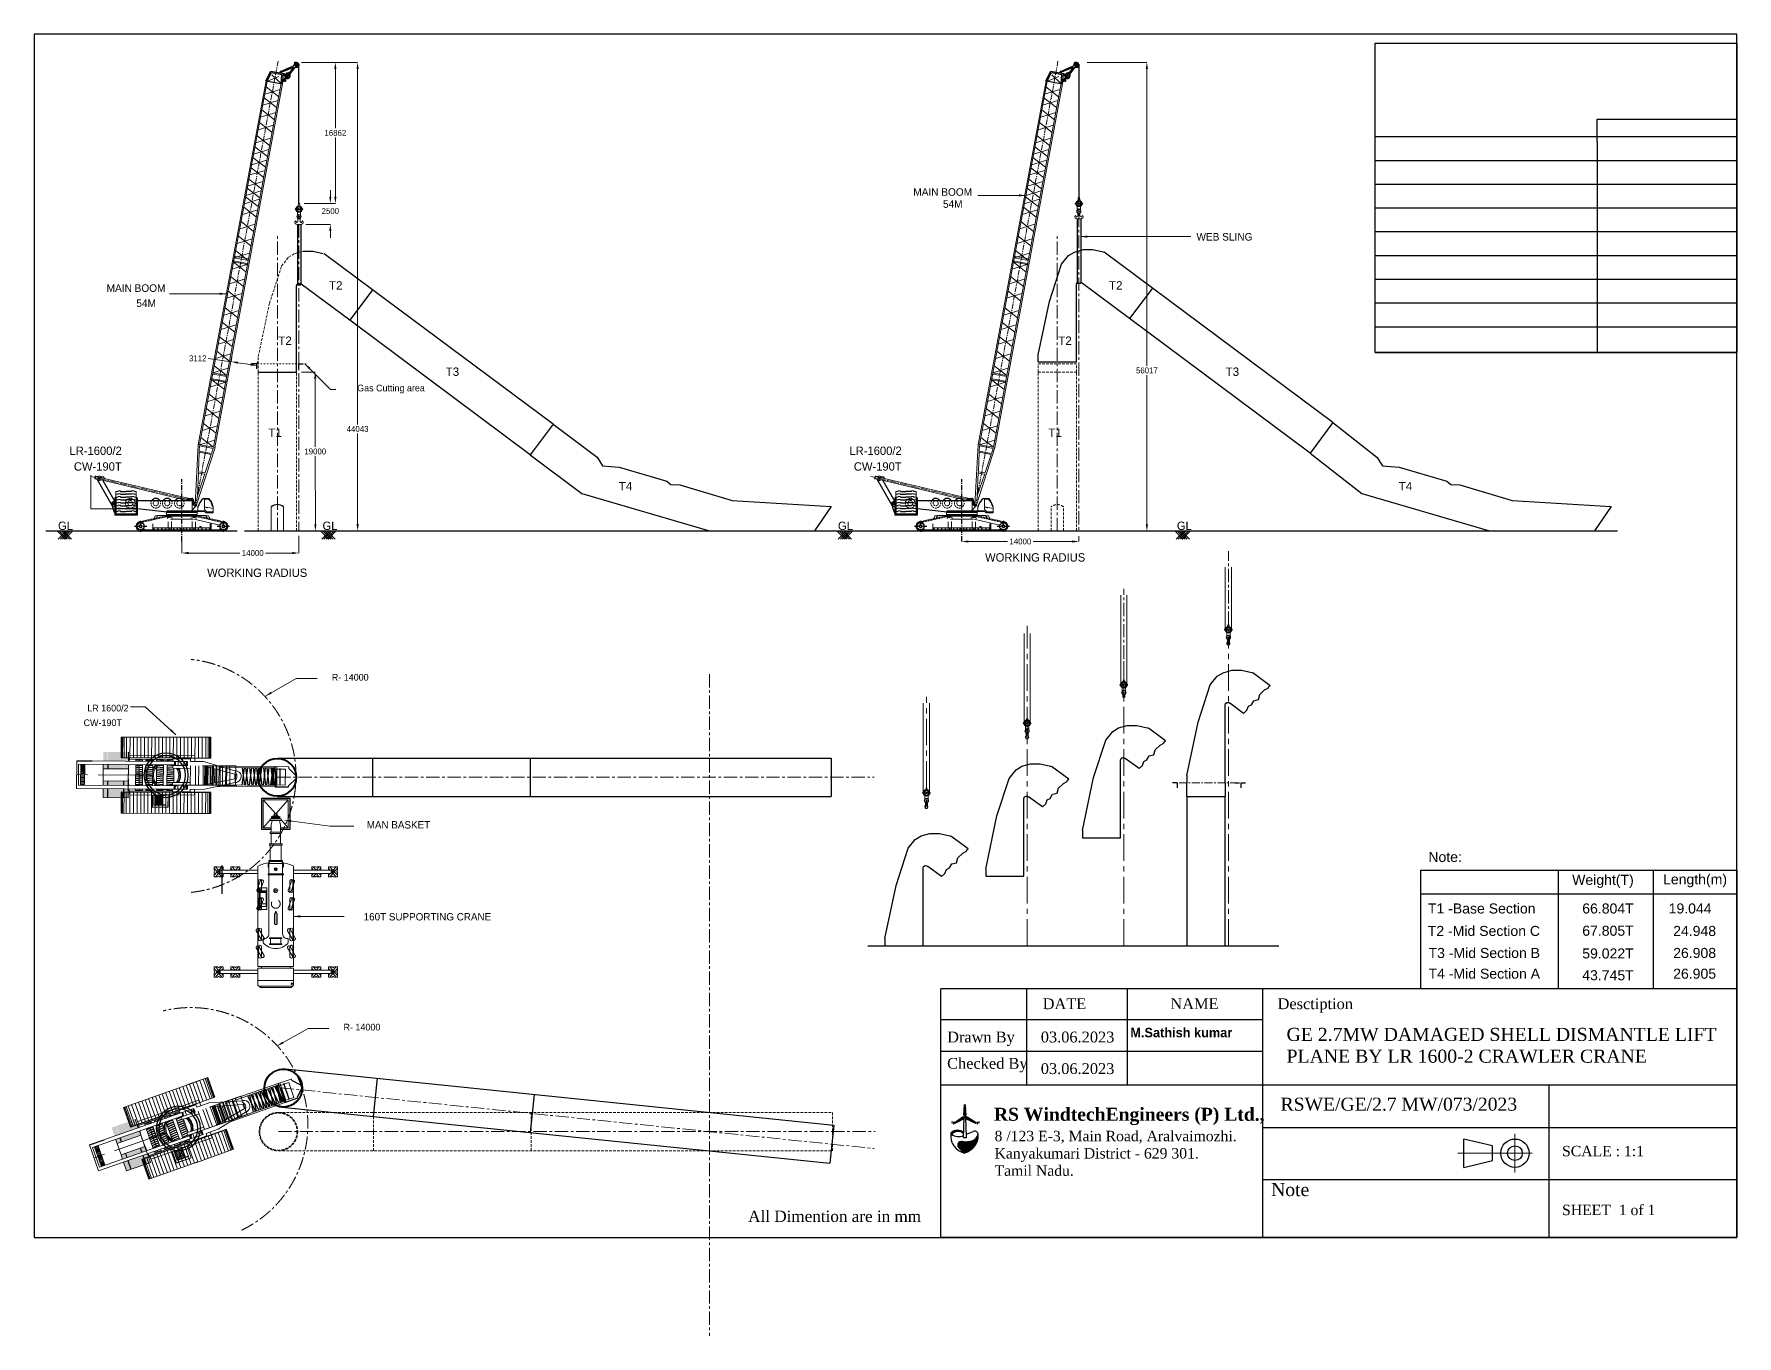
# Model space of a CAD drawing. Header units: millimetres. Extents: x 1537150 to 272268898, y -441565 to -219993.
# Drawn here: x 2354471 to 2557923, y -375619 to -219993 of the extents above; entities that cross this region are included whole.
import ezdxf

# ---------------------------------------------------------------- set-up
doc = ezdxf.new("R2010")
doc.units = ezdxf.units.MM
for name, pattern in [('CENTER', [50.8, 31.75, -6.35, 6.35, -6.35]), ('DIVIDE2', [0.625, 0.25, -0.125, 0, -0.125, 0, -0.125]), ('HIDDEN', [9.525, 6.35, -3.175])]:
    doc.linetypes.add(name, pattern=pattern)
doc.layers.add('crane', color=7, linetype='Continuous', true_color=0xe7f0ff)
doc.dimstyles.get("Standard").update_dxf_attribs({"dimtxt": 700, "dimasz": 800, "dimexe": 0.18, "dimexo": 600, "dimgap": 200, "dimtad": 0, "dimtih": 1, "dimtoh": 1, "dimdec": 0, "dimzin": 0, "dimdsep": 46, "dimtxsty": 'Standard', "dimcen": 0.09, "dimadec": 0, "dimazin": 0, "dimtfac": 1, "dimtdec": 0, "dimtofl": 0, "dimtmove": 0, "dimatfit": 3, "dimfxl": 1, "dimtolj": 1, "dimtzin": 0, "dimlwd": 5, "dimlwe": 5, "dimarcsym": 0})
pattern_1 = [(45, (2465043.5757, -349711.289), (-2.782027, 2.782027), [])]

msp = doc.modelspace()

# ---------------------------------------------------------------- texts
at = {"color": 7, "ltscale": 50, "attachment_point": 6}
for s, insert, char_height in [('{\\fVijaya|b0|i0|c0|p34;MAIN BOOM }', (2466540.4, -238881.9), 900), ('{\\fVijaya|b0|i0|c0|p34;54M }', (2465406.4, -240322.8), 900), ('{\\fVijaya|b0|i0|c0|p34;WEB SLING}', (2500039.1, -244239.1), 900), ('{\\fVijaya|b0|i0|c0|p34;MAIN BOOM }', (2370167.1, -250368.6), 900), ('{\\fVijaya|b0|i0|c0|p34;54M }', (2369033.1, -252177), 900), ('{\\fVijaya|b0|i0|c0|p34;Gas Cutting area}', (2401160.5, -262430.2), 800), ('{\\fVijaya|b0|i0|c0|p34;LR-1600/2}', (2364949, -269814), 1000), ('{\\fVijaya|b0|i0|c0|p34;LR-1600/2}', (2458133, -269814), 1000), ('{\\fVijaya|b0|i0|c0|p34;CW-190T}', (2364949, -271690.5), 1000), ('{\\fVijaya|b0|i0|c0|p34;CW-190T}', (2458133, -271690.5), 1000), ('{\\fVijaya|b0|i0|c0|p34;WORKING RADIUS}', (2480055.2, -282559.3), 1000), ('{\\fVijaya|b0|i0|c0|p34;WORKING RADIUS}', (2387111.5, -284395), 1000), ('{\\fVijaya|b0|i0|c0|p34;R- 14000}', (2394445.7, -296891.2), 800), ('{\\fVijaya|b0|i0|c0|p34;LR 1600/2}', (2365765.3, -300575.3), 800), ('{\\fVijaya|b0|i0|c0|p34;CW-190T}', (2364964, -302324.4), 800), ('{\\fVijaya|b0|i0|c0|p34;MAN BASKET}', (2401799, -314525.4), 880), ('{\\fVijaya|b0|i0|c0|p34;160T SUPPORTING CRANE}', (2409087.1, -325515.7), 880), ('{\\fVijaya|b0|i0|c0|p34;R- 14000}', (2395845, -338708.6), 800)]:
    msp.add_mtext(s, dxfattribs=dict(at, insert=insert, char_height=char_height))
for s, insert, char_height, width in [('{\\fArial Greek|b0|i0|c0|p34;T2}', (2391328.2, -250041.9), 1000, 14994.576), ('{\\fArial Greek|b0|i0|c0|p34;T2}', (2484512.2, -250041.9), 1000, 14994.576), ('{\\fArial Greek|b0|i0|c0|p34;T2}', (2385270.8, -256649.2), 1000, 14994.576), ('{\\fArial Greek|b0|i0|c0|p34;T2}', (2478454.8, -256649.2), 1000, 14994.576), ('{\\fArial Greek|b0|i0|c0|p34;T3}', (2405267.3, -260361.2), 1000, 14994.576), ('{\\fArial Greek|b0|i0|c0|p34;T3}', (2498451.3, -260361.2), 1000, 14994.576), ('{\\fArial Greek|b0|i0|c0|p34;T1}', (2384093.1, -267648.1), 1000, 14994.576), ('{\\fArial Greek|b0|i0|c0|p34;T1}', (2477277.1, -267648.1), 1000, 14994.576), ('{\\fArial Greek|b0|i0|c0|p34;T4}', (2425952.8, -274037.2), 1000, 14994.576), ('{\\fArial Greek|b0|i0|c0|p34;T4}', (2519136.8, -274037.2), 1000, 14994.576), ('{\\fArial Greek|b0|i0|c0|p34;Note:}', (2525060.5, -318366.2), 1200, 23664.263), ('{\\fArial Greek|b0|i0|c0|p34;Weight(T)}', (2545593.5, -321278.9), 1200, 23664.263), ('{\\fArial Greek|b0|i0|c0|p34;Length(m)}', (2556737.2, -321209.8), 1200, 23664.263), ('{\\fArial Greek|b0|i0|c0|p34;T1 -Base Section }', (2533856.9, -324527.4), 1200, 23664.263), ('{\\fArial Greek|b0|i0|c0|p34;66.804T}', (2545593.5, -324527.4), 1200, 23664.263), ('{\\fArial Greek|b0|i0|c0|p34;19.044}', (2554892.3, -324527.4), 1200, 23664.263), ('{\\fArial Greek|b0|i0|c0|p34;T2 -Mid Section C }', (2534398, -327212.1), 1200, 23664.263), ('{\\fArial Greek|b0|i0|c0|p34;67.805T}', (2545593.5, -327188), 1200, 23664.263), ('{\\fArial Greek|b0|i0|c0|p34;24.948}', (2555433.3, -327212.1), 1200, 23664.263), ('{\\fArial Greek|b0|i0|c0|p34;T3 -Mid Section B }', (2534398, -329845.3), 1200, 23664.263), ('{\\fArial Greek|b0|i0|c0|p34;59.022T}', (2545593.5, -329903), 1200, 23664.263), ('{\\fArial Greek|b0|i0|c0|p34;26.908}', (2555433.3, -329845.3), 1200, 23664.263), ('{\\fArial Greek|b0|i0|c0|p34;T4 -Mid Section A }', (2534398, -332323.5), 1200, 23664.263), ('{\\fArial Greek|b0|i0|c0|p34;43.745T}', (2545593.5, -332509.4), 1200, 23664.263), ('{\\fArial Greek|b0|i0|c0|p34;26.905}', (2555433.3, -332323.5), 1200, 23664.263)]:
    msp.add_mtext(s, dxfattribs=dict(at, insert=insert, char_height=char_height, width=width))
at = {"char_height": 1000, "attachment_point": 1}
for insert in [(2357334.5, -278275.9), (2388937.8, -278275.9), (2450518.5, -278275.9), (2491008.5, -278275.9)]:
    msp.add_mtext_dynamic_manual_height_columns('GL', width=160935.167, gutter_width=12.5, heights=[0], dxfattribs=dict(at, insert=insert))
at = {"color": 0, "attachment_point": 1}
for s, insert, char_height, width in [('{\\fTimes New Roman|b0|i0|c0|p18;DATE}', (2474976.1, -335260.8), 1293.756, 1054332.831), ('{\\fTimes New Roman|b0|i0|c0|p18;NAME}', (2490238, -335260.8), 1293.756, 1054332.831), ('{\\fTimes New Roman|b0|i0|c0|p18;Desctiption}', (2503043.6, -335260.8), 1293.756, 1054332.831), ('{\\fTimes New Roman|b0|i0|c0|p18;Drawn By}', (2463559.8, -339236.2), 1293.756, 1054332.831), ('{\\fTimes New Roman|b0|i0|c0|p18;03.06.2023}', (2474751.1, -339236.2), 1293.756, 1054332.831), ('{\\fBradley Hand ITC|b1|i0|c0|p66;M.Sathish kumar}', (2485449.9, -338784.6), 1138.505, 927812.891), ('{\\fTimes New Roman|b0|i0|c0|p18;GE 2.7MW DAMAGED SHELL DISMANTLE LIFT \\PPLANE BY LR 1600-2 CRAWLER CRANE}', (2504113.5, -338789.9), 1561.801, 1272773.724), ('{\\fTimes New Roman|b0|i0|c0|p18;Checked By}', (2463559.8, -342386.7), 1293.756, 1054332.831), ('{\\fTimes New Roman|b0|i0|c0|p18;03.06.2023}', (2474751.1, -343016.6), 1293.756, 1054332.831), ('{\\fTimes New Roman|b0|i0|c0|p18;RSWE/GE/2.7 MW/073/2023}', (2503395.8, -347135.9), 1552.507, 1265199.397), ('{\\fTimes New Roman|b1|i0|c0|p18;RS WindtechEngineers (P) Ltd.,}', (2469148.4, -348345.8), 1550.577, 1263626.884), ('\\A1;{\\fTimes New Roman|b0|i0|c0|p18;8 /123 E-3, Main Road, Aralvaimozhi.\\PKanyakumari District - 629 301.\\PTamil Nadu.}', (2469227.1, -351099.2), 1240.462, 1010901.507), ('{\\fTimes New Roman|b0|i0|c0|p18;SCALE : 1:1}', (2537026.2, -352898.1), 1242.006, 1012159.518), ('{\\fTimes New Roman|b0|i0|c0|p18;Note}', (2502267.8, -357346.6), 1552.507, 1265199.397), ('{\\fTimes New Roman|b0|i0|c0|p18;SHEET  1 of 1}', (2537026.2, -359936.2), 1242.006, 1012159.518), ('\\A1;{\\fTimes New Roman|b0|i0|c0|p18;All Dimention are in mm}', (2439786.2, -360635.5), 1353.231, 1102801.644)]:
    msp.add_mtext(s, dxfattribs=dict(at, insert=insert, char_height=char_height, width=width))

# ---------------------------------------------------------------- blocks, each defined once
blk = doc.blocks.new('*D56')
at = {"color": 0, "lineweight": 5, "transparency": 16777216}
for p, q in [((2372125, -279971), (2372125, -282031)), ((2386125, -279971), (2386125, -282031)), ((2372925, -282031), (2379053, -282031)), ((2385325, -282031), (2382136, -282031))]:
    blk.add_line(p, q, dxfattribs=at)
at = {"color": 0, "transparency": 16777216}
for points in [[(2372925, -281898), (2372925, -282164), (2372125, -282031)], [(2385325, -281898), (2385325, -282164), (2386125, -282031)]]:
    blk.add_solid(points, dxfattribs=at)
at = {"layer": 'Defpoints', "color": 0, "transparency": 16777216}
for p in [(2372125, -279371), (2386125, -279371), (2386125, -282031)]:
    blk.add_point(p, dxfattribs=at)
at = {"color": 0, "transparency": 16777216, "insert": (2380595, -282031), "char_height": 700, "attachment_point": 5}
blk.add_mtext('\\A1;14000', dxfattribs=at)
blk = doc.blocks.new('*D58')
at = {"color": 0, "lineweight": 5, "transparency": 16777216}
for p, q in [((2389870, -239441), (2389870, -238641)), ((2386725, -240241), (2389870, -240241)), ((2386940, -242745), (2389870, -242745)), ((2389870, -243545), (2389870, -244345))]:
    blk.add_line(p, q, dxfattribs=at)
at = {"color": 0, "transparency": 16777216}
for points in [[(2389737, -239441), (2390003, -239441), (2389870, -240241)], [(2389737, -243545), (2390003, -243545), (2389870, -242745)]]:
    blk.add_solid(points, dxfattribs=at)
at = {"layer": 'Defpoints', "color": 0, "transparency": 16777216}
for p in [(2386125, -240241), (2389870, -240241), (2386340, -242745)]:
    blk.add_point(p, dxfattribs=at)
at = {"color": 0, "transparency": 16777216, "insert": (2389870, -241165), "char_height": 700, "attachment_point": 5}
blk.add_mtext('\\A1;2500', dxfattribs=at)
blk = doc.blocks.new('chain')
at = {"color": 7, "ltscale": 2}
for radius in [0.317, 0.279]:
    blk.add_circle((0, 0), radius, dxfattribs=at)
at = {"layer": 'crane', "color": 7, "lineweight": 5, "ltscale": 50}
for p, q in [((0.182, 0.823), (-0.275, 0.477)), ((0.082, 0.747), (0.263, 0.508)), ((0.123, 0.778), (0.304, 0.539)), ((0.329, 0.559), (0.148, 0.798)), ((0.347, 0.572), (0.165, 0.811)), ((0.356, 0.579), (0.175, 0.818)), ((0.363, 0.584), (0.182, 0.823)), ((-0.248, 0.497), (-0.841, 0.047)), ((-0.248, 0.497), (-0.066, 0.258)), ((-0.206, 0.529), (-0.025, 0.29)), ((-0.165, 0.56), (0.016, 0.321)), ((-0.124, 0.591), (0.057, 0.352)), ((-0.083, 0.622), (0.098, 0.383)), ((-0.042, 0.654), (0.14, 0.415)), ((-0.001, 0.685), (0.181, 0.446)), ((0.041, 0.716), (0.222, 0.477)), ((-0.577, 0.248), (-0.396, 0.009)), ((-0.536, 0.279), (-0.354, 0.04)), ((-0.495, 0.31), (-0.313, 0.071)), ((-0.453, 0.341), (-0.272, 0.102)), ((-0.412, 0.373), (-0.231, 0.134)), ((-0.371, 0.404), (-0.19, 0.165)), ((-0.33, 0.435), (-0.149, 0.196)), ((-0.289, 0.466), (-0.107, 0.227)), ((-0.66, -0.192), (-0.841, 0.047)), ((-0.653, -0.187), (-0.835, 0.052)), ((-0.644, -0.179), (-0.825, 0.06)), ((-0.627, -0.167), (-0.808, 0.072)), ((-0.783, 0.092), (-0.602, -0.147)), ((-0.742, 0.123), (-0.56, -0.116)), ((-0.7, 0.154), (-0.519, -0.085)), ((-0.659, 0.185), (-0.478, -0.054)), ((-0.618, 0.217), (-0.437, -0.023)), ((0.66, 0.192), (0.431, 0.018)), ((0.618, -0.216), (0.437, 0.023)), ((0.659, -0.185), (0.478, 0.054)), ((0.7, -0.154), (0.519, 0.085)), ((0.742, -0.123), (0.56, 0.116)), ((0.783, -0.092), (0.602, 0.147)), ((0.627, 0.167), (0.808, -0.072)), ((0.644, 0.179), (0.825, -0.06)), ((0.653, 0.187), (0.835, -0.052)), ((0.841, -0.047), (0.66, 0.192)), ((0.742, -0.123), (-0.182, -0.823)), ((0.289, -0.466), (0.107, -0.227)), ((0.33, -0.435), (0.149, -0.196)), ((0.371, -0.404), (0.19, -0.165)), ((0.412, -0.373), (0.231, -0.134)), ((0.453, -0.341), (0.272, -0.102)), ((0.495, -0.31), (0.313, -0.071)), ((0.536, -0.279), (0.354, -0.04)), ((0.577, -0.248), (0.396, -0.009)), ((0.841, -0.047), (0.6, -0.23)), ((-0.041, -0.716), (-0.222, -0.477)), ((0.001, -0.685), (-0.181, -0.446)), ((0.042, -0.654), (-0.14, -0.415)), ((0.083, -0.622), (-0.098, -0.383)), ((0.124, -0.591), (-0.057, -0.352)), ((0.165, -0.56), (-0.016, -0.321)), ((0.206, -0.529), (0.025, -0.29)), ((0.248, -0.497), (0.066, -0.258)), ((-0.182, -0.823), (-0.363, -0.584)), ((-0.356, -0.579), (-0.175, -0.818)), ((-0.347, -0.572), (-0.165, -0.811)), ((-0.329, -0.559), (-0.148, -0.798)), ((-0.123, -0.778), (-0.304, -0.539)), ((-0.082, -0.747), (-0.263, -0.508))]:
    blk.add_line(p, q, dxfattribs=at)
at = {"layer": 'crane', "color": 7, "ltscale": 2}
for p, q in [((0.363, 0.584), (0.036, 0.336)), ((0.057, 0.352), (-0.66, -0.192)), ((0.437, 0.023), (-0.363, -0.584))]:
    blk.add_line(p, q, dxfattribs=at)
blk = doc.blocks.new('*D57')
at = {"color": 0, "lineweight": 5, "transparency": 16777216}
for p, q in [((2480287, -223379), (2487427, -223379)), ((2487426, -224179), (2487426, -259657)), ((2487426, -278596), (2487426, -260757)), ((2484409, -279396), (2487427, -279396))]:
    blk.add_line(p, q, dxfattribs=at)
at = {"color": 0, "transparency": 16777216}
for points in [[(2487293, -224179), (2487560, -224179), (2487426, -223379)], [(2487293, -278596), (2487560, -278596), (2487426, -279396)]]:
    blk.add_solid(points, dxfattribs=at)
at = {"layer": 'Defpoints', "color": 0, "transparency": 16777216}
for p in [(2479687, -223379), (2483809, -279396), (2487426, -279396)]:
    blk.add_point(p, dxfattribs=at)
at = {"color": 0, "transparency": 16777216, "insert": (2487426, -260207), "char_height": 700, "attachment_point": 5}
blk.add_mtext('\\A1;56017', dxfattribs=at)
blk = doc.blocks.new('*D60')
at = {"color": 0, "lineweight": 5, "transparency": 16777216}
for p, q in [((2378026, -259163), (2375281, -258758)), ((2378099, -258672), (2378026, -259163)), ((2380313, -259500), (2378818, -259280)), ((2381177, -259126), (2381105, -259617))]:
    blk.add_line(p, q, dxfattribs=at)
at = {"color": 0, "transparency": 16777216}
for points in [[(2378837, -259148), (2378798, -259412), (2378026, -259163)], [(2380333, -259368), (2380294, -259632), (2381105, -259617)]]:
    blk.add_solid(points, dxfattribs=at)
at = {"layer": 'Defpoints', "color": 0, "transparency": 16777216}
for p in [(2378186, -258078), (2378026, -259163), (2381265, -258532)]:
    blk.add_point(p, dxfattribs=at)
at = {"color": 0, "transparency": 16777216, "insert": (2374031, -258758), "char_height": 700, "attachment_point": 5}
blk.add_mtext('\\A1;3112', dxfattribs=at)
blk = doc.blocks.new('*D61')
at = {"color": 0, "lineweight": 5, "transparency": 16777216}
for p, q in [((2386421, -260395), (2388061, -260393)), ((2388061, -261193), (2388071, -269343)), ((2388082, -278593), (2388072, -270443)), ((2386443, -279395), (2388083, -279393))]:
    blk.add_line(p, q, dxfattribs=at)
at = {"color": 0, "transparency": 16777216}
for points in [[(2388195, -261193), (2387928, -261193), (2388061, -260393)], [(2388215, -278593), (2387948, -278593), (2388083, -279393)]]:
    blk.add_solid(points, dxfattribs=at)
at = {"layer": 'Defpoints', "color": 0, "transparency": 16777216}
for p in [(2385821, -260396), (2385843, -279396), (2388083, -279393)]:
    blk.add_point(p, dxfattribs=at)
at = {"color": 0, "transparency": 16777216, "insert": (2388072, -269893), "char_height": 700, "attachment_point": 5}
blk.add_mtext('\\A1;19000', dxfattribs=at)
blk = doc.blocks.new('*D62')
at = {"color": 0, "lineweight": 5, "transparency": 16777216}
for p, q in [((2386416, -223379), (2393131, -223379)), ((2393130, -224179), (2393130, -266656)), ((2393130, -278571), (2393130, -267756)), ((2391728, -279371), (2393131, -279371))]:
    blk.add_line(p, q, dxfattribs=at)
at = {"color": 0, "transparency": 16777216}
for points in [[(2392997, -224179), (2393264, -224179), (2393130, -223379)], [(2392997, -278571), (2393264, -278571), (2393130, -279371)]]:
    blk.add_solid(points, dxfattribs=at)
at = {"layer": 'Defpoints', "color": 0, "transparency": 16777216}
for p in [(2385816, -223379), (2391128, -279371), (2393130, -279371)]:
    blk.add_point(p, dxfattribs=at)
at = {"color": 0, "transparency": 16777216, "insert": (2393130, -267206), "char_height": 700, "attachment_point": 5}
blk.add_mtext('\\A1;44043', dxfattribs=at)
blk = doc.blocks.new('54 M boom')
at = {"color": 7, "linetype": 'CENTER', "lineweight": 5, "ltscale": 20}
blk.add_line((10036, 53059), (0, 0), dxfattribs=at)
for p, q in [((8586, 50704), (9181, 51861)), ((8721, 50679), (9266, 51682)), ((9181, 51861), (10677, 51578)), ((9266, 51682), (10502, 51448)), ((10302, 51793), (10221, 51664)), ((10314, 51817), (12160, 52604)), ((10385, 51775), (10397, 51631)), ((10389, 51732), (11905, 52344)), ((10389, 50349), (10502, 51448)), ((10548, 50332), (10677, 51578)), ((11779, 52073), (10572, 50563)), ((11001, 51198), (10593, 50688)), ((10765, 51384), (10644, 51354)), ((10785, 51503), (10667, 51579)), ((11113, 51141), (10690, 50613)), ((10759, 51386), (10959, 51314)), ((10800, 51500), (11027, 51418)), ((10959, 51314), (11001, 51198)), ((11027, 51418), (11154, 51456)), ((11113, 51141), (11194, 51182)), ((11355, 51652), (11154, 51456)), ((11304, 51693), (11266, 51662)), ((11266, 51662), (11276, 51575)), ((11464, 51577), (11290, 51300)), ((11425, 51729), (11304, 51693)), ((11905, 52344), (11421, 51724)), ((11425, 51729), (11527, 51659)), ((11457, 51539), (11465, 51583)), ((11527, 51659), (11474, 51534)), ((12222, 52528), (11523, 51653)), ((12043, 52869), (12127, 52630)), ((12068, 52885), (12245, 52704)), ((12558, 52563), (12308, 52523)), ((12560, 52592), (12316, 52661)), ((8586, 50704), (10548, 50332)), ((10875, 50649), (10756, 50694)), ((10947, 50739), (10886, 50858))]:
    blk.add_line(p, q)
at = {"color": 7, "lineweight": 5, "ltscale": 50}
for p, q in [((10120, 51230), (8765, 50670)), ((9294, 51402), (10385, 50363))]:
    blk.add_line(p, q, dxfattribs=at)
at = {"color": 7, "lineweight": 18}
for p, q in [((335, 7206), (8595, 50703)), ((504, 7235), (8721, 50679)), ((2173, 6919), (10391, 50362)), ((2331, 6889), (10548, 50332)), ((6251, 28749), (4581, 29065)), ((6275, 28876), (4605, 29191)), ((6380, 29427), (4710, 29743)), ((6397, 29249), (4727, 29565)), ((3825, 14786), (1840, 15161)), ((3643, 14689), (1973, 15004)), ((3771, 15367), (2102, 15683)), ((3795, 15494), (2126, 15810)), ((335, 7206), (-74, 70)), ((98, 39), (2339, 6888)), ((2339, 6888), (346, 7265)), ((456, 6349), (349, 4065)), ((1895, 6077), (456, 6349)), ((491, 7106), (462, 6479)), ((1937, 6200), (462, 6479)), ((2138, 6794), (491, 7106)), ((1937, 6200), (2138, 6794)), ((1159, 3911), (1895, 6077)), ((342, 3900), (213, 1125)), ((213, 1125), (1106, 3755)), ((334, 3850), (1098, 3706)), ((342, 4015), (1151, 3862))]:
    blk.add_line(p, q, dxfattribs=at)
at = {"color": 7, "lineweight": 5}
for p, q in [((8425, 49117), (10259, 49665)), ((8589, 49981), (10095, 48801)), ((7906, 46372), (9739, 46920)), ((8070, 47236), (9576, 46057)), ((8180, 47817), (10013, 48365)), ((8343, 48681), (9849, 47502)), ((7620, 44860), (9453, 45407)), ((7784, 45723), (9290, 44544)), ((7235, 42823), (8742, 41644)), ((7326, 43302), (9159, 43850)), ((7489, 44166), (8995, 42986)), ((6830, 40685), (8664, 41232)), ((6994, 41548), (8500, 40369)), ((7072, 41960), (8905, 42507)), ((6506, 38970), (8013, 37790)), ((6599, 39460), (8432, 40007)), ((6762, 40323), (8269, 39144)), ((6107, 36860), (7614, 35681)), ((6139, 37027), (7972, 37574)), ((6302, 37890), (7808, 36711)), ((6343, 38106), (8176, 38654)), ((5707, 34745), (7540, 35293)), ((5870, 35608), (7377, 34429)), ((5944, 35996), (7777, 36544)), ((5380, 33018), (7214, 33566)), ((5544, 33882), (7050, 32703)), ((5054, 31292), (6887, 31839)), ((5217, 32155), (6724, 30976)), ((4418, 28201), (6251, 28749)), ((4581, 29065), (6088, 27885)), ((4727, 29565), (6560, 30113)), ((4891, 30429), (6397, 29249)), ((4092, 26475), (5925, 27022)), ((4255, 27338), (5761, 26159)), ((3765, 24748), (5598, 25295)), ((3928, 25611), (5435, 24432)), ((3432, 22717), (5265, 23264)), ((3595, 23580), (5102, 22401)), ((3105, 20990), (4938, 21537)), ((3269, 21853), (4775, 20674)), ((2615, 18400), (4122, 17221)), ((2779, 19263), (4612, 19811)), ((2942, 20127), (4449, 18947)), ((2126, 15810), (3959, 16358)), ((2289, 16673), (3795, 15494)), ((2452, 17537), (4285, 18084)), ((1810, 14141), (3643, 14689)), ((1973, 15004), (3480, 13825)), ((1483, 12415), (3316, 12962)), ((1647, 13278), (3153, 12099)), ((1157, 10688), (2990, 11235)), ((1320, 11551), (2827, 10372)), ((823, 8923), (2656, 9470)), ((986, 9786), (2493, 8607)), ((504, 7235), (2337, 7782)), ((667, 8098), (2173, 6919))]:
    blk.add_line(p, q, dxfattribs=at)
for centre, radius in [((12058, 52874), 31.6), ((12058, 52874), 25.1), ((12058, 52874), 25.1), ((10341, 51770), 11.4), ((10779, 51443), 26.9), ((11165, 51304), 67.5), ((12230, 52597), 69.6), ((12555, 52578), 31.6), ((12555, 52578), 25.1), ((12555, 52578), 25.1), ((10646, 50656), 62), ((10896, 50706), 26.9), ((0, 0), 106)]:
    blk.add_circle(centre, radius)
for centre, radius, start, end in [((12230, 52597), 303, 0.52223, 117.94949), ((10341, 51770), 54.1, 330.58035, 181.6739), ((10341, 51770), 45, 2.87211, 149.62288), ((10779, 51443), 60.6, 70.2641, 256.23335), ((11165, 51304), 318, 171.23657, 220.22084), ((11165, 51304), 283, 172.6417, 218.79314), ((11165, 51304), 318, 70.1133, 149.29162), ((11165, 51304), 283, 68.4191, 147.8865), ((11165, 51304), 318, 242.5351, 37.90424), ((11165, 51304), 283, 243.96641, 35.25639), ((11165, 51304), 126, 283.68265, 358.15837), ((11395, 51593), 70.7, 346.93241, 128.66629), ((11467, 51542), 10.4, 200.45029, 311.2169), ((12230, 52597), 303, 125.76071, 196.68554), ((12230, 52597), 278, 127.30541, 196.09969), ((12058, 52874), 15.1, 42.3212, 195.96643), ((12230, 52597), 303, 238.34108, 352.57064), ((12230, 52597), 278, 238.98009, 351.1664), ((12230, 52597), 133, 149.49733, 188.35429), ((12230, 52597), 278, 2.06693, 116.40488), ((12230, 52597), 108, 161.90642, 184.83933), ((12230, 52597), 81, 274.15641, 178.41752), ((12230, 52597), 81, 258.409, 178.41752), ((12230, 52597), 69.6, 229.46776, 177.83991), ((12230, 52597), 133, 247.4481, 328.97597), ((12230, 52597), 108, 251.30899, 81.80667), ((12230, 52597), 133, 24.25885, 94.21444), ((12555, 52578), 15.1, 277.08272, 70.72795), ((10896, 50706), 60.6, 249.21777, 33.7224), ((10896, 50706), 60.6, 249.21777, 356.95903)]:
    blk.add_arc(centre, radius, start, end)
blk = doc.blocks.new('600 Tcrane')
at = {"color": 7, "linetype": 'CENTER', "lineweight": 18, "ltscale": 25}
blk.add_line((833, 3721), (-10852, 6489), dxfattribs=at)
at = {"color": 7, "lineweight": 18, "ltscale": 50}
for p, q in [((-10343, 6481), (-10390, 6266)), ((-10287, 6469), (-10335, 6254)), ((802, 3594), (-10330, 6231)), ((723, 3882), (-10273, 6487)), ((-10254, 6208), (-10095, 6130)), ((-10192, 6473), (-10015, 6471)), ((-9697, 6468), (-9378, 6464)), ((-9657, 6430), (-9543, 6319)), ((-9274, 6358), (-9276, 6256)), ((-7876, 4713), (-7876, 2548)), ((-7634, 4713), (-7876, 4713)), ((-7634, 4370), (-7876, 4370)), ((-7611, 4768), (-7344, 4768)), ((-7611, 4425), (-7344, 4425)), ((-7611, 4082), (-7344, 4082)), ((-5731, 4768), (-5997, 4768)), ((-5731, 4425), (-5997, 4425)), ((-5731, 4082), (-5997, 4082)), ((-5707, 4713), (-5466, 4713)), ((-5707, 4370), (-5466, 4370)), ((-5466, 4713), (-5466, 1984)), ((-7634, 4028), (-7876, 4028)), ((-7634, 3685), (-7876, 3685)), ((-7634, 3342), (-7876, 3342)), ((-7634, 2999), (-7876, 2999)), ((-7634, 2656), (-7876, 2656)), ((-7634, 2313), (-7876, 2313)), ((-7611, 3739), (-7344, 3739)), ((-7611, 3397), (-7344, 3397)), ((-7611, 3054), (-7344, 3054)), ((-7611, 2711), (-7344, 2711)), ((-7611, 2368), (-7344, 2368)), ((-5731, 3739), (-5997, 3739)), ((-5731, 3397), (-5997, 3397)), ((-5731, 3054), (-5997, 3054)), ((-5731, 2711), (-5997, 2711)), ((-5731, 2368), (-5997, 2368)), ((-5707, 4028), (-5466, 4028)), ((-5707, 3685), (-5466, 3685)), ((-5707, 3342), (-5466, 3342)), ((-5707, 2999), (-5466, 2999)), ((-5707, 2656), (-5466, 2656)), ((-5707, 2313), (-5466, 2313)), ((-1827, 2214), (-1827, 1935)), ((-1739, 2397), (2086, 2397)), ((-1739, 2297), (1729, 2297)), ((1155, 2397), (1725, 2965)), ((1229, 3594), (1229, 2471)), ((1729, 2297), (2740, 2297)), ((1827, 2214), (1827, 1935)), ((1892, 2297), (1892, 2397)), ((1892, 2397), (2641, 2397)), ((1930, 2397), (1930, 2809)), ((2578, 3851), (3226, 3851)), ((2641, 2397), (2907, 2128)), ((2717, 3036), (2717, 3770)), ((2717, 3770), (3200, 3770)), ((2717, 3036), (2717, 2549)), ((3740, 2659), (2717, 2851)), ((2717, 2549), (2997, 2267)), ((2900, 2781), (3060, 2751)), ((2907, 2128), (3740, 2128)), ((3040, 2744), (2923, 2766)), ((3037, 2766), (2927, 2786)), ((2997, 2267), (3740, 2267)), ((3055, 2771), (3070, 2771)), ((3060, 2732), (3070, 2732)), ((3067, 2267), (3067, 2128)), ((3067, 2201), (3611, 2201)), ((3070, 2771), (3070, 2732)), ((3611, 2267), (3611, 2128)), ((3740, 2128), (3740, 2844)), ((-5349, 417), (-5416, 399)), ((-5327, 711), (-5393, 739)), ((-5186, 176), (-5227, 120)), ((-5125, 930), (-5157, 992)), ((-4913, 976), (-4999, 955)), ((-4907, 115), (-4907, 0)), ((-4907, 97), (-4907, 18)), ((-4883, 998), (-4894, 1077)), ((-4703, 115), (-4808, 115)), ((-4808, 0), (-4703, 0)), ((-4590, 1072), (-4608, 1149)), ((-4330, 1230), (-4567, 1176)), ((-4297, 1120), (-4553, 1062)), ((-4410, 97), (-4410, 18)), ((-4311, 115), (-4152, 115)), ((-4311, 0), (-4152, 0)), ((-4268, 1144), (-4285, 1222)), ((-4008, 1302), (-4246, 1249)), ((-3975, 1192), (-4231, 1134)), ((-4053, 97), (-4053, 18)), ((-3946, 1217), (-3964, 1294)), ((-3954, 115), (-3794, 115)), ((-3954, 0), (-3794, 0)), ((-3687, 1374), (-3924, 1321)), ((-3654, 1264), (-3910, 1207)), ((-3695, 97), (-3695, 18)), ((-3625, 1289), (-3642, 1366)), ((-3365, 1447), (-3603, 1393)), ((-3596, 115), (-3437, 115)), ((-3596, 0), (-3437, 0)), ((-3332, 1337), (-3588, 1279)), ((-3465, 825), (-3465, 115)), ((-3465, 348), (3488, 348)), ((-3338, 97), (-3338, 18)), ((-3303, 1361), (-3321, 1439)), ((-3040, 1520), (-3281, 1466)), ((-3203, 1803), (-3280, 1614)), ((-3010, 1409), (-3267, 1351)), ((-3239, 115), (-3080, 115)), ((-3239, 0), (-3080, 0)), ((-2926, 1803), (-3203, 1803)), ((-2887, 1774), (-3003, 1588)), ((-2982, 1434), (-2999, 1511)), ((-2981, 97), (-2981, 18)), ((-2723, 1591), (-2960, 1538)), ((-2689, 1481), (-2945, 1424)), ((-2926, 1803), (-2887, 1774)), ((-2887, 1845), (-2887, 1774)), ((-2882, 1845), (-1330, 1845)), ((-2882, 115), (-2723, 115)), ((-2882, 0), (-2723, 0)), ((-2660, 1506), (-2678, 1583)), ((-2401, 1664), (-2638, 1610)), ((-2368, 1554), (-2624, 1496)), ((-2623, 97), (-2623, 18)), ((-2623, 97), (-2623, 18)), ((-2524, 115), (-2365, 115)), ((-2524, 0), (-2365, 0)), ((-2339, 1578), (-2356, 1656)), ((-2080, 1736), (-2317, 1683)), ((-2046, 1626), (-2302, 1568)), ((-2266, 97), (-2266, 18)), ((-2167, 115), (-2008, 115)), ((-2167, 0), (-2008, 0)), ((-2017, 1651), (-2035, 1728)), ((-1935, 1664), (-1946, 1743)), ((-1909, 97), (-1909, 18)), ((-1704, 1794), (-1904, 1766)), ((-1674, 1683), (-1899, 1651)), ((-1720, 1935), (-1827, 1935)), ((-1810, 115), (-1651, 115)), ((-1810, 0), (-1651, 0)), ((-1750, 1845), (-1750, 1884)), ((-1720, 1884), (-1750, 1884)), ((-1539, 1703), (-1740, 1464)), ((-1720, 1935), (1720, 1935)), ((-1720, 1884), (1720, 1884)), ((-1644, 1704), (-1656, 1783)), ((-1432, 1836), (-1618, 1806)), ((-1615, 1069), (-1615, 107)), ((-1406, 1724), (-1608, 1692)), ((-1552, 97), (-1552, 18)), ((-1476, 1713), (-1414, 1723)), ((-1453, 115), (-1293, 115)), ((-1453, 0), (-1293, 0)), ((-1414, 1723), (-1083, 1515)), ((-1374, 1902), (-1398, 1902)), ((-1390, 1842), (-1390, 1842)), ((-1375, 1747), (-1388, 1825)), ((-1374, 1902), (-1374, 1845)), ((-1374, 1902), (1378, 1902)), ((2887, 1845), (-1374, 1845)), ((-1357, 1381), (1366, 1381)), ((-1263, 1845), (-1354, 1845)), ((-1263, 1730), (-1337, 1730)), ((-1223, 1105), (-1223, 105)), ((-1194, 97), (-1194, 18)), ((-1194, 97), (-1194, 18)), ((-1164, 1827), (-1164, 1748)), ((-1095, 115), (-936, 115)), ((-1095, 0), (-936, 0)), ((-1064, 1845), (-905, 1845)), ((-1064, 1730), (-905, 1730)), ((-837, 97), (-837, 18)), ((-806, 1827), (-806, 1748)), ((-806, 1827), (-806, 1748)), ((-738, 115), (-579, 115)), ((-738, 0), (-579, 0)), ((-707, 1845), (-548, 1845)), ((-548, 1730), (-707, 1730)), ((-480, 97), (-480, 18)), ((-480, 97), (-480, 18)), ((-449, 1827), (-449, 1748)), ((-381, 115), (-222, 115)), ((-381, 0), (-222, 0)), ((-350, 1845), (-191, 1845)), ((-350, 1730), (-191, 1730)), ((-123, 97), (-123, 18)), ((-92, 1827), (-92, 1748)), ((-92, 1827), (-92, 1748)), ((-23, 115), (46, 115)), ((-23, 0), (46, 0)), ((167, 1845), (7, 1845)), ((7, 1730), (167, 1730)), ((145, 97), (145, 18)), ((244, 115), (403, 115)), ((244, 0), (403, 0)), ((266, 1827), (266, 1748)), ((365, 1845), (524, 1845)), ((365, 1730), (524, 1730)), ((503, 97), (503, 18)), ((503, 97), (503, 18)), ((602, 115), (761, 115)), ((602, 0), (761, 0)), ((623, 1827), (623, 1748)), ((623, 1827), (623, 1748)), ((722, 1845), (881, 1845)), ((722, 1730), (881, 1730)), ((860, 97), (860, 18)), ((959, 115), (1118, 115)), ((959, 0), (1118, 0)), ((980, 1827), (980, 1748)), ((1079, 1845), (1238, 1845)), ((1079, 1730), (1238, 1730)), ((1419, 1723), (1088, 1515)), ((1217, 97), (1217, 18)), ((1217, 97), (1217, 18)), ((1246, 1105), (1246, 105)), ((1316, 115), (1475, 115)), ((1316, 0), (1475, 0)), ((1337, 1748), (1337, 1827)), ((1337, 1730), (1337, 1730)), ((1378, 1902), (1378, 1845)), ((1403, 1902), (1378, 1902)), ((1408, 1726), (1614, 1697)), ((1422, 1840), (1618, 1812)), ((1436, 1386), (4558, 685)), ((1543, 1703), (1744, 1464)), ((1574, 97), (1574, 18)), ((1637, 1069), (1637, 107)), ((1650, 1710), (1661, 1789)), ((1673, 115), (1833, 115)), ((1673, 0), (1833, 0)), ((1681, 1688), (1981, 1641)), ((1705, 1800), (1994, 1755)), ((1827, 1935), (1720, 1935)), ((1750, 1884), (1720, 1884)), ((1750, 1845), (1750, 1884)), ((1932, 97), (1932, 18)), ((2017, 1651), (2035, 1728)), ((2031, 115), (2190, 115)), ((2031, 0), (2190, 0)), ((2046, 1626), (2302, 1568)), ((2080, 1736), (2317, 1683)), ((2289, 97), (2289, 18)), ((2339, 1578), (2356, 1656)), ((2368, 1554), (2624, 1496)), ((2388, 115), (2547, 115)), ((2401, 1664), (2638, 1610)), ((2646, 97), (2646, 18)), ((2646, 97), (2646, 18)), ((2660, 1506), (2678, 1583)), ((2689, 1481), (2945, 1424)), ((2723, 1591), (2960, 1538)), ((2745, 115), (2904, 115)), ((2887, 1845), (2887, 1774)), ((2926, 1803), (2887, 1774)), ((2887, 1774), (3003, 1588)), ((2926, 1803), (3203, 1803)), ((2982, 1434), (2999, 1511)), ((3004, 97), (3004, 18)), ((3010, 1409), (3267, 1351)), ((3040, 1520), (3281, 1466)), ((3103, 115), (3262, 115)), ((3203, 1803), (3280, 1614)), ((3303, 1361), (3321, 1439)), ((3332, 1337), (3588, 1279)), ((3361, 97), (3361, 18)), ((3365, 1447), (3603, 1393)), ((3369, 825), (3369, 310)), ((3427, 825), (3369, 825)), ((3369, 265), (3369, 99)), ((3407, 288), (3387, 288)), ((3427, 825), (3427, 309)), ((3427, 266), (3427, 115)), ((3460, 115), (3619, 115)), ((3488, 825), (3488, 115)), ((3625, 1289), (3642, 1366)), ((3654, 1264), (3910, 1207)), ((3687, 1374), (3924, 1321)), ((3718, 97), (3718, 18)), ((3995, 115), (3836, 115)), ((3995, 0), (3836, 0)), ((3946, 1217), (3964, 1294)), ((3975, 1192), (4231, 1134)), ((4008, 1302), (4246, 1249)), ((4095, 97), (4095, 18)), ((4353, 115), (4194, 115)), ((4353, 0), (4194, 0)), ((4268, 1144), (4285, 1222)), ((4297, 1120), (4553, 1062)), ((4330, 1230), (4567, 1176)), ((4452, 97), (4452, 18)), ((4600, 1071), (4617, 1148)), ((4629, 1047), (4885, 989)), ((4662, 1157), (4899, 1103)), ((4745, 115), (4850, 115)), ((4924, 998), (4935, 1077)), ((4949, 97), (4949, 18)), ((4955, 976), (5041, 955)), ((5167, 930), (5199, 992)), ((5227, 176), (5269, 120)), ((5369, 711), (5434, 739)), ((5391, 417), (5458, 399)), ((-4703, 0), (-4808, 0)), ((2388, 0), (2547, 0)), ((2745, 0), (2904, 0)), ((3103, 0), (3262, 0)), ((3460, 0), (3619, 0)), ((4745, 0), (4850, 0))]:
    blk.add_line(p, q, dxfattribs=at)
for p, q in [((-10095, 6130), (-8366, 3072)), ((-9422, 6016), (-8010, 3519)), ((-7634, 4713), (-7611, 4768)), ((-7634, 4370), (-7611, 4425)), ((-7634, 4028), (-7611, 4082)), ((-7321, 4713), (-7344, 4768)), ((-7321, 4370), (-7344, 4425)), ((-7321, 4028), (-7344, 4082)), ((-7321, 4713), (-6671, 4713)), ((-7321, 4370), (-6671, 4370)), ((-6021, 4713), (-6671, 4713)), ((-6021, 4370), (-6671, 4370)), ((-6021, 4713), (-5997, 4768)), ((-6021, 4370), (-5997, 4425)), ((-6021, 4028), (-5997, 4082)), ((-5707, 4713), (-5731, 4768)), ((-5707, 4370), (-5731, 4425)), ((-5707, 4028), (-5731, 4082)), ((-8283, 3195), (-8283, 2838)), ((-8283, 2838), (-8095, 2206)), ((-8010, 2188), (-8065, 2188)), ((-8010, 3955), (-8010, 1850)), ((-7876, 3955), (-8010, 3955)), ((-7876, 3955), (-7876, 1984)), ((-7634, 3685), (-7611, 3739)), ((-7634, 3342), (-7611, 3397)), ((-7634, 2999), (-7611, 3054)), ((-7634, 2656), (-7611, 2711)), ((-7634, 2313), (-7611, 2368)), ((-7321, 3685), (-7344, 3739)), ((-7321, 3342), (-7344, 3397)), ((-7321, 2999), (-7344, 3054)), ((-7321, 2656), (-7344, 2711)), ((-7321, 2313), (-7344, 2368)), ((-7321, 4028), (-6671, 4028)), ((-7321, 3685), (-6671, 3685)), ((-7321, 3342), (-6671, 3342)), ((-7321, 2999), (-6671, 2999)), ((-7321, 2656), (-6671, 2656)), ((-7321, 2313), (-6671, 2313)), ((-6021, 4028), (-6671, 4028)), ((-6021, 3685), (-6671, 3685)), ((-6021, 3342), (-6671, 3342)), ((-6021, 2999), (-6671, 2999)), ((-6021, 2656), (-6671, 2656)), ((-6021, 2313), (-6671, 2313)), ((-6021, 3685), (-5997, 3739)), ((-6021, 3342), (-5997, 3397)), ((-6021, 2999), (-5997, 3054)), ((-6021, 2656), (-5997, 2711)), ((-6021, 2313), (-5997, 2368)), ((-5707, 3685), (-5731, 3739)), ((-5707, 3342), (-5731, 3397)), ((-5707, 2999), (-5731, 3054)), ((-5707, 2656), (-5731, 2711)), ((-5707, 2313), (-5731, 2368)), ((-5332, 3955), (-5466, 3955)), ((-5332, 3955), (-5332, 1850)), ((1268, 3594), (-5332, 3594)), ((-1739, 2214), (-5332, 2618)), ((-1827, 2214), (1827, 2214)), ((-1739, 2214), (-1739, 2397)), ((623, 3636), (683, 3891)), ((662, 3627), (723, 3882)), ((964, 3690), (662, 3627)), ((723, 3882), (964, 3690)), ((1075, 3594), (1170, 3797)), ((1315, 3722), (1078, 3844)), ((1384, 3467), (1367, 3594)), ((1409, 3356), (1384, 3467)), ((1409, 3049), (1409, 3356)), ((1409, 3049), (1697, 2931)), ((1517, 3206), (1413, 3572)), ((1702, 3147), (1517, 3206)), ((1739, 2214), (1739, 2397)), ((-5332, 1850), (-8010, 1850)), ((-7284, 1850), (-8010, 1850)), ((-5466, 1984), (-7876, 1984)), ((-4852, 1110), (-4653, 1157)), ((-4849, 990), (-4619, 1047)), ((-4604, 97), (-4604, 18)), ((-4604, 97), (-4604, 18)), ((-4539, 115), (-4469, 115)), ((-4539, 0), (-4469, 0)), ((-3280, 1614), (-3280, 1466)), ((-3003, 1588), (-2981, 1528)), ((3003, 1588), (2981, 1528)), ((3280, 1614), (3280, 1466)), ((4581, 115), (4511, 115)), ((4581, 0), (4511, 0)), ((4646, 97), (4646, 18))]:
    blk.add_line(p, q)
at = {"linetype": 'CENTER', "ltscale": 20}
for p, q in [((0, -1260), (0, 6170)), ((-5651, 534), (-4184, 534)), ((-4918, 1194), (-4918, -112)), ((5693, 528), (4226, 528)), ((4960, 1187), (4960, -118))]:
    blk.add_line(p, q, dxfattribs=at)
at = {"color": 7, "ltscale": 50}
for p, q in [((-1398, 1902), (-1398, 1935)), ((1403, 1902), (1403, 1935))]:
    blk.add_line(p, q, dxfattribs=at)
at = {"color": 7, "lineweight": 18, "ltscale": 50}
blk.add_lwpolyline([(2329, 516), (2155, 516), (2155, 356), (2329, 356)], close=True, dxfattribs=at)
for centre, radius in [((-10368, 6235), 9.33), ((-10310, 6500), 9.33), ((-9858, 6254), 63.6), ((-9357, 6389), 23.6), ((1651, 3048), 78.1), ((1651, 3048), 46.4), ((2900, 2781), 6.78), ((-4918, 534), 198), ((-3331, 240), 34.5), ((-2861, 240), 34.5), ((-2389, 240), 34.5), ((-1951, 240), 34.5), ((-1465, 1641), 73.1), ((-1422, 240), 34.5), ((-962, 240), 34.5), ((-544, 240), 34.5), ((-187, 240), 34.5), ((236, 240), 34.5), ((567, 240), 34.5), ((985, 240), 34.5), ((1470, 1641), 73.1), ((1444, 240), 34.5), ((1974, 240), 34.5), ((2412, 240), 34.5), ((2884, 240), 34.5), ((3318, 240), 34.5), ((4960, 534), 198)]:
    blk.add_circle(centre, radius, dxfattribs=at)
for centre, radius in [((-8147, 3195), 70.4), ((1239, 3811), 35.7), ((1318, 3594), 49.1), ((-4918, 534), 429), ((4960, 534), 429)]:
    blk.add_circle(centre, radius)
at = {"linetype": 'HIDDEN', "lineweight": 5, "ltscale": 30}
for centre in [(-6157, 3291), (-3107, 3291), (-1749, 3291), (-299, 3291)]:
    blk.add_circle(centre, 303, dxfattribs=at)
at = {"color": 7, "lineweight": 18, "ltscale": 50}
for centre, radius, start, end in [((-10368, 6235), 38.6, 125.10164, 30.05912), ((-10310, 6500), 38.6, 305.10164, 210.05912), ((-9858, 6254), 268, 197.25443, 316.15875), ((-9858, 6254), 268, 17.25443, 136.15875), ((-9384, 6354), 111, 2.28998, 88.34028), ((1651, 3048), 111, 311.6836, 90), ((1651, 3048), 111, 311.6836, 316.02381), ((2900, 2781), 20.8, 21.26228, 317.54545), ((2900, 2781), 13.6, 64.14383, 274.66391), ((2903, 2624), 144, 81.80277, 91.34139), ((2959, 2927), 144, 247.46635, 257.00496), ((3038, 2779), 13.5, 253.07693, 302.64316), ((3036, 2731), 13.5, 36.16458, 85.7308), ((3055, 2758), 13.9, 90, 131.61131), ((3060, 2745), 13.9, 207.19642, 269.80889), ((3055, 2758), 13.9, 68.99885, 69.12447), ((2066, 2624), 1612, 8.3851, 45.29305), ((2066, 2624), 1689, 7.48998, 46.60927), ((-5383, 451), 61.5, 190.85086, 237.84496), ((-5361, 371), 61.6, 152.56327, 201.67197), ((-5385, 701), 38.5, 101.09137, 155.21888), ((-5360, 759), 38.5, 158.2457, 212.37321), ((-5410, 452), 69.9, 329.62042, 10.37676), ((-5384, 356), 69.9, 20.01827, 60.77461), ((-5326, 739), 28.9, 266.26556, 321.26977), ((-5347, 689), 28.9, 352.19481, 47.19902), ((-5233, 182), 62, 233.27088, 275.21859), ((-5166, 132), 62, 191.24142, 233.18914), ((-5281, 151), 99.1, 14.69489, 45.93377), ((-5175, 954), 42, 64.9723, 120.01602), ((-5182, 77), 99.1, 60.52624, 91.76512), ((-5116, 985), 42, 115.22908, 170.27281), ((-5148, 924), 23.7, 294.96815, 14.91754), ((-5107, 945), 23.7, 220.32757, 300.27696), ((-5019, -244), 359, 87.54528, 87.93024), ((-5019, 359), 359, 277.46589, 288.17597), ((-5019, -244), 359, 71.82403, 77.61568), ((-4933, 1016), 72.7, 57.10645, 96.48387), ((-4920, 1017), 41.7, 278.6895, 332.79367), ((-4795, -244), 359, 92.06976, 108.17597), ((-4795, 359), 359, 251.82403, 267.93024), ((-4849, 1063), 46.6, 93.85224, 163.21924), ((-4858, 1023), 34.7, 225.07632, 286.10495), ((-4716, -244), 359, 71.82403, 87.93024), ((-4716, -244), 359, 71.82403, 87.93024), ((-4716, 359), 359, 272.06976, 288.17597), ((-4716, 359), 359, 272.06976, 288.17597), ((-4642, 1087), 70.6, 61.02775, 98.6807), ((-4629, 1088), 42.5, 284.02612, 336.96356), ((-4549, 1106), 72.7, 104.20224, 143.57966), ((-4562, 1103), 41.9, 227.93748, 281.86232), ((-4298, -244), 359, 92.06976, 108.17597), ((-4298, 359), 359, 251.82403, 267.93024), ((-4319, 1160), 70.6, 61.02775, 98.6807), ((-4307, 1161), 42.5, 284.02612, 336.96356), ((-4227, 1178), 72.7, 104.20224, 143.57966), ((-4240, 1175), 41.9, 227.93748, 281.86232), ((-4165, -244), 359, 71.82403, 87.93024), ((-4165, 359), 359, 272.06976, 288.17597), ((-3941, -244), 359, 92.06976, 108.17597), ((-3941, 359), 359, 251.82403, 267.93024), ((-3998, 1232), 70.6, 61.02775, 98.6807), ((-3985, 1233), 42.5, 284.02612, 336.96356), ((-3905, 1251), 72.7, 104.20224, 143.57966), ((-3918, 1248), 41.9, 227.93748, 281.86232), ((-3807, -244), 359, 71.82403, 87.93024), ((-3807, 359), 359, 272.06976, 288.17597), ((-3583, -244), 359, 92.06976, 108.17597), ((-3583, 359), 359, 251.82403, 267.93024), ((-3676, 1304), 70.6, 61.02775, 98.6807), ((-3664, 1306), 42.5, 284.02612, 336.96356), ((-3584, 1323), 72.7, 104.20224, 143.57966), ((-3597, 1320), 41.8, 227.9373, 281.87409), ((-3450, -244), 359, 71.82403, 87.93024), ((-3450, 359), 359, 272.06976, 288.17597), ((-3351, 1400), 48.8, 52.03072, 107.67773), ((-3226, -244), 359, 92.06976, 108.17597), ((-3226, 359), 359, 251.82403, 267.93024), ((-3342, 1378), 42.5, 284.15685, 336.95421), ((-3262, 1408), 60.7, 108.10326, 158.58625), ((-3275, 1392), 41.8, 227.9372, 281.88079), ((-3093, -244), 359, 71.82403, 87.93024), ((-3093, 359), 359, 272.06976, 288.17597), ((-3033, 1449), 70.6, 61.02775, 98.6807), ((-3021, 1450), 42.5, 284.06288, 336.96268), ((-2941, 1468), 72.7, 104.20224, 143.57966), ((-2954, 1465), 41.8, 227.93677, 281.91052), ((-2869, -244), 359, 92.06976, 108.17597), ((-2869, 359), 359, 251.82403, 267.93024), ((-2712, 1521), 70.6, 61.02775, 98.6807), ((-2736, -244), 359, 71.82403, 87.93024), ((-2736, 359), 359, 272.06976, 288.17597), ((-2699, 1523), 42.5, 283.66975, 336.97085), ((-2619, 1540), 72.7, 104.20224, 143.57966), ((-2632, 1537), 41.8, 227.9373, 281.87463), ((-2511, -244), 359, 92.06976, 108.17597), ((-2511, 359), 359, 251.82403, 267.93024), ((-2390, 1594), 70.6, 61.02775, 98.6807), ((-2378, 1595), 42.5, 283.75534, 336.9693), ((-2378, -244), 359, 71.82403, 87.93024), ((-2378, 359), 359, 272.06976, 288.17597), ((-2298, 1612), 72.7, 104.20224, 143.57966), ((-2311, 1609), 41.9, 227.93782, 281.83988), ((-2154, -244), 359, 92.06976, 108.17597), ((-2154, 359), 359, 251.82403, 267.93024), ((-2069, 1666), 70.6, 61.0252, 98.68325), ((-2056, 1667), 42.5, 283.40373, 336.97484), ((-1976, 1685), 72.7, 104.20224, 143.57966), ((-1989, 1682), 41.8, 227.93739, 281.8681), ((-2021, -244), 359, 71.82403, 87.93024), ((-2021, 359), 359, 272.06976, 288.17597), ((-1891, 1695), 72.7, 99.47559, 138.853), ((-1904, 1693), 41.8, 223.21073, 277.14144), ((-1797, -244), 359, 92.06976, 108.17597), ((-1797, 359), 359, 251.82403, 267.93024), ((-1697, 1718), 76.3, 57.6723, 94.76828), ((-1680, 1722), 39.9, 278.24449, 333.12671), ((-1601, 1736), 72.7, 103.6693, 139.87328), ((-1664, -244), 359, 71.82403, 87.93024), ((-1664, 359), 359, 272.06976, 288.17597), ((-1614, 1734), 42.5, 224.73297, 278.31267), ((-1440, -244), 359, 92.06976, 108.17597), ((-1440, 359), 359, 251.82403, 267.93024), ((-1426, 1763), 72.7, 58.25804, 94.39989), ((-1413, 1766), 42.5, 279.76044, 333.26655), ((-1351, 1800), 44.6, 94.75189, 146.05096), ((-1337, 1783), 52.7, 223.32024, 269.99826), ((-1306, -244), 359, 71.82403, 87.93024), ((-1306, 359), 359, 272.06976, 288.17597), ((-1276, 1486), 359, 71.82403, 87.93024), ((-1276, 2089), 359, 272.06976, 288.17597), ((-1082, -244), 359, 92.06976, 108.17597), ((-1082, 359), 359, 251.82403, 267.93024), ((-1051, 1486), 359, 92.06976, 108.17597), ((-1051, 2089), 359, 251.82403, 267.93024), ((-949, -244), 359, 71.82403, 87.93024), ((-949, 359), 359, 272.06976, 288.17597), ((-918, 1486), 359, 71.82403, 87.93024), ((-918, 2089), 359, 272.06976, 288.17597), ((-725, -244), 359, 92.06976, 108.17597), ((-725, 359), 359, 251.82403, 267.93024), ((-694, 1486), 359, 92.06976, 108.17597), ((-694, 2089), 359, 251.82403, 267.93024), ((-592, -244), 359, 71.82403, 87.93024), ((-592, 359), 359, 272.06976, 288.17597), ((-561, 1486), 359, 71.82403, 87.93024), ((-561, 2089), 359, 272.06976, 288.17597), ((-368, -244), 359, 92.06976, 108.17597), ((-368, 359), 359, 251.82403, 267.93024), ((-337, 1486), 359, 92.06976, 108.17597), ((-337, 2089), 359, 251.82403, 267.93024), ((-235, -244), 359, 71.82403, 87.93024), ((-235, 359), 359, 272.06976, 288.17597), ((-204, 1486), 359, 71.82403, 87.93024), ((-204, 2089), 359, 272.06976, 288.17597), ((-10, -244), 359, 92.06976, 108.17597), ((-10, 359), 359, 251.82403, 267.93024), ((20, 1486), 359, 92.06976, 108.17597), ((20, 2089), 359, 251.82403, 267.93024), ((33, -244), 359, 71.82403, 87.93024), ((33, 359), 359, 272.06976, 288.17597), ((257, -244), 359, 92.06976, 108.17597), ((257, 359), 359, 251.82403, 267.93024), ((154, 1486), 359, 71.82403, 87.93024), ((154, 2089), 359, 272.06976, 288.17597), ((378, 1486), 359, 92.06976, 108.17597), ((378, 2089), 359, 251.82403, 267.93024), ((391, -244), 359, 71.82403, 87.93024), ((391, 359), 359, 272.06976, 288.17597), ((615, -244), 359, 92.06976, 108.17597), ((615, 359), 359, 251.82403, 267.93024), ((511, 1486), 359, 71.82403, 87.93024), ((511, 2089), 359, 272.06976, 288.17597), ((735, 1486), 359, 92.06976, 108.17597), ((735, 2089), 359, 251.82403, 267.93024), ((748, -244), 359, 71.82403, 87.93024), ((748, 359), 359, 272.06976, 288.17597), ((972, -244), 359, 92.06976, 108.17597), ((972, 359), 359, 251.82403, 267.93024), ((868, 1486), 359, 71.82403, 87.93024), ((868, 2089), 359, 272.06976, 288.17597), ((1092, 1486), 359, 92.06976, 108.17597), ((1092, 2089), 359, 251.82403, 267.93024), ((1105, -244), 359, 71.82403, 87.93024), ((1105, 359), 359, 272.06976, 288.17597), ((1329, -244), 359, 92.06976, 108.17597), ((1329, 359), 359, 251.82403, 267.93024), ((1225, 1486), 359, 71.82403, 87.93024), ((1225, 2089), 359, 272.06976, 288.17597), ((1401, 1688), 153, 82.11774, 114.64844), ((1444, 1962), 239, 243.63584, 261.25452), ((1462, -244), 359, 71.82403, 87.93024), ((1462, 359), 359, 272.06976, 288.17597), ((1686, -244), 359, 92.06976, 108.17597), ((1686, 359), 359, 251.82403, 267.93024), ((1619, 1739), 42.6, 262.22235, 316.25169), ((1608, 1742), 70.9, 41.02467, 81.327), ((1688, 1730), 42.5, 207.75445, 261.12739), ((1701, 1727), 72.7, 86.3166, 122.76223), ((1820, -244), 359, 71.82403, 87.93024), ((1820, 359), 359, 272.06976, 288.17597), ((2044, -244), 359, 92.06976, 108.17597), ((2044, 359), 359, 251.82403, 267.93024), ((1989, 1682), 41.8, 258.1319, 312.06261), ((1976, 1685), 72.7, 36.42034, 75.79776), ((2056, 1667), 42.5, 203.02516, 256.59627), ((2069, 1666), 70.6, 81.31675, 118.9748), ((2177, -244), 359, 71.82403, 87.93024), ((2177, 359), 359, 272.06976, 288.17597), ((2401, -244), 359, 92.06976, 108.17597), ((2401, 359), 359, 251.82403, 267.93024), ((2311, 1609), 41.9, 258.16012, 312.06218), ((2298, 1612), 72.7, 36.42034, 75.79776), ((2378, 1595), 42.5, 203.0307, 256.24466), ((2390, 1594), 70.6, 81.3193, 118.97225), ((2534, -244), 359, 71.82403, 87.93024), ((2534, 359), 359, 272.06976, 288.17597), ((2632, 1537), 41.8, 258.12537, 312.0627), ((2619, 1540), 72.7, 36.42034, 75.79776), ((2758, -244), 359, 92.06976, 108.17597), ((2758, 359), 359, 251.82403, 267.93024), ((2699, 1523), 42.5, 203.02915, 256.33025), ((2712, 1521), 70.6, 81.3193, 118.97225), ((2891, -244), 359, 71.82403, 87.93024), ((2891, 359), 359, 272.06976, 288.17597), ((2954, 1465), 41.8, 258.08948, 312.06323), ((2941, 1468), 72.7, 36.42034, 75.79776), ((3021, 1450), 42.5, 203.03732, 255.93712), ((3033, 1449), 70.6, 81.3193, 118.97225), ((3116, -244), 359, 92.06976, 108.17597), ((3116, 359), 359, 251.82403, 267.93024), ((3249, -244), 359, 71.82403, 87.93024), ((3249, 359), 359, 272.06976, 288.17597), ((3275, 1392), 41.8, 258.11921, 312.0628), ((3262, 1408), 60.7, 21.41375, 71.89674), ((3342, 1378), 42.5, 203.04579, 255.84315), ((3351, 1400), 48.8, 72.32227, 127.96928), ((3473, -244), 359, 92.06976, 108.17597), ((3473, 359), 359, 251.82403, 267.93024), ((3392, 310), 22.8, 179.15173, 262.07127), ((3392, 265), 22.8, 97.92873, 180.84827), ((3404, 310), 22.3, 276.69555, 1.30502), ((3404, 265), 22.3, 358.69498, 83.30445), ((3597, 1320), 41.8, 258.12591, 312.0627), ((3584, 1323), 72.7, 36.42034, 75.79776), ((3606, -244), 359, 71.82403, 87.93024), ((3606, 359), 359, 272.06976, 288.17597), ((3664, 1306), 42.5, 203.03644, 255.97388), ((3676, 1304), 70.6, 81.3193, 118.97225), ((3849, -244), 359, 92.06976, 111.41632), ((3849, 359), 359, 248.58368, 267.93024), ((3918, 1248), 41.9, 258.13768, 312.06252), ((3905, 1251), 72.7, 36.42034, 75.79776), ((3985, 1233), 42.5, 203.03644, 255.97388), ((3998, 1232), 70.6, 81.3193, 118.97225), ((3982, -244), 359, 71.82403, 87.93024), ((3982, 359), 359, 272.06976, 288.17597), ((4207, -244), 359, 92.06976, 108.17597), ((4207, 359), 359, 251.82403, 267.93024), ((4240, 1175), 41.9, 258.13768, 312.06252), ((4227, 1178), 72.7, 36.42034, 75.79776), ((4307, 1161), 42.5, 203.03644, 255.97388), ((4319, 1160), 70.6, 81.3193, 118.97225), ((4340, -244), 359, 71.82403, 87.93024), ((4340, 359), 359, 272.06976, 288.17597), ((4572, 1102), 41.9, 258.13768, 312.06252), ((4559, 1105), 72.7, 36.42034, 75.79776), ((4639, 1088), 42.5, 203.03644, 255.97388), ((4651, 1087), 70.6, 81.3193, 118.97225), ((4758, -244), 359, 92.06976, 108.17597), ((4758, 359), 359, 251.82403, 267.93024), ((4837, -244), 359, 71.82403, 87.93024), ((4837, 359), 359, 272.06976, 288.17597), ((4894, 1027), 41.9, 262.86434, 316.78918), ((4881, 1029), 72.7, 41.147, 80.52441), ((4962, 1017), 41.7, 207.20633, 261.3105), ((4975, 1016), 72.7, 83.51613, 122.89355), ((5061, -244), 359, 102.38432, 108.17597), ((5061, 359), 359, 251.82403, 262.53411), ((5061, -244), 359, 92.06976, 92.45472), ((5149, 945), 23.7, 239.72304, 319.67243), ((5189, 924), 23.7, 165.08246, 245.03185), ((5158, 985), 42, 9.72719, 64.77092), ((5224, 77), 99.1, 88.23488, 119.47376), ((5217, 954), 42, 59.98398, 115.0277), ((5323, 151), 99.1, 134.06623, 165.30511), ((5208, 132), 62, 306.81086, 348.75858), ((5275, 182), 62, 264.78141, 306.72912), ((5367, 739), 28.9, 218.73023, 273.73444), ((5389, 689), 28.9, 132.80098, 187.80519), ((5425, 356), 69.9, 119.22539, 159.98173), ((5452, 452), 69.9, 169.62324, 210.37958), ((5402, 759), 38.5, 327.62679, 21.7543), ((5427, 701), 38.5, 24.78112, 78.90863), ((5425, 451), 61.5, 302.15504, 349.14914), ((5403, 371), 61.6, 338.32803, 27.43673)]:
    blk.add_arc(centre, radius, start, end, dxfattribs=at)
for centre, radius, start, end in [((-8147, 3195), 274, 60.07928, 299.92072), ((-8147, 3195), 251, 57.03723, 302.96277), ((-8147, 3195), 137, 359.99982, 180), ((-8064, 2223), 35, 209.42054, 268.90535), ((-3107, 3291), 577, 31.67352, 148.32648), ((-1749, 3291), 577, 31.67352, 148.32648), ((-299, 3291), 577, 31.67352, 148.32648), ((983, 4692), 851, 252.19874, 285.61365), ((1239, 3811), 67, 354.68037, 114.65619), ((1813, 3897), 516, 190.28586, 219.07282), ((3609, 2488), 1709, 127.09169, 169.17593), ((-4918, 534), 534, 159.90108, 190.22086), ((-4918, 534), 534, 200.09863, 228.78256), ((-4918, 534), 534, 121.00926, 153.5635), ((-4918, 534), 534, 237.67746, 264.1209), ((-4862, 532), 562, 98.12904, 118.95648), ((-4512, -110), 226, 96.8244, 113.82082), ((-4512, -110), 226, 96.8244, 113.82082), ((-4512, 225), 226, 246.17918, 263.1756), ((-4512, 225), 226, 246.17918, 263.1756), ((-4469, 7), 108, 56.67541, 89.99852), ((-4469, 108), 108, 270.00148, 303.32459), ((4511, 7), 108, 90.00148, 123.32459), ((4511, 108), 108, 236.67541, 269.99852), ((4554, -110), 226, 66.17918, 83.1756), ((4554, 225), 226, 276.8244, 293.82082), ((4904, 532), 562, 61.04352, 81.87096), ((4960, 534), 534, 275.8791, 302.32254), ((4960, 534), 534, 26.4365, 58.99074), ((4960, 534), 534, 311.21744, 339.90137), ((4960, 534), 534, 349.77914, 20.09892)]:
    blk.add_arc(centre, radius, start, end)
at = {"linetype": 'HIDDEN', "lineweight": 5, "ltscale": 30}
for centre, start, end in [((-6157, 3291), 148.32648, 31.67352), ((-6157, 3291), 31.67352, 148.32648), ((-3107, 3291), 148.32648, 31.67352), ((-1749, 3291), 148.32648, 31.67352), ((-299, 3291), 148.32648, 31.67352)]:
    blk.add_arc(centre, 577, start, end, dxfattribs=at)
blk = doc.blocks.new('*D55')
at = {"color": 0, "lineweight": 5, "transparency": 16777216}
for p, q in [((2386418, -223379), (2390469, -223379)), ((2390468, -224179), (2390468, -231260)), ((2390468, -239441), (2390468, -232360)), ((2386725, -240241), (2390469, -240241))]:
    blk.add_line(p, q, dxfattribs=at)
at = {"color": 0, "transparency": 16777216}
for points in [[(2390335, -224179), (2390602, -224179), (2390468, -223379)], [(2390335, -239441), (2390602, -239441), (2390468, -240241)]]:
    blk.add_solid(points, dxfattribs=at)
at = {"layer": 'Defpoints', "color": 0, "transparency": 16777216}
for p in [(2385818, -223379), (2390468, -223379), (2386125, -240241)]:
    blk.add_point(p, dxfattribs=at)
at = {"color": 0, "transparency": 16777216, "insert": (2390468, -231810), "char_height": 700, "attachment_point": 5}
blk.add_mtext('\\A1;16862', dxfattribs=at)
blk = doc.blocks.new('*D63')
at = {"color": 0, "lineweight": 5, "transparency": 16777216}
for p, q in [((2465309, -279996), (2465309, -280654)), ((2466109, -280654), (2470767, -280654)), ((2478509, -280654), (2473851, -280654)), ((2479309, -279996), (2479309, -280654))]:
    blk.add_line(p, q, dxfattribs=at)
at = {"color": 0, "transparency": 16777216}
for points in [[(2466109, -280521), (2466109, -280788), (2465309, -280654)], [(2478509, -280521), (2478509, -280788), (2479309, -280654)]]:
    blk.add_solid(points, dxfattribs=at)
at = {"layer": 'Defpoints', "color": 0, "transparency": 16777216}
for p in [(2465309, -279396), (2465309, -280654), (2479309, -279396)]:
    blk.add_point(p, dxfattribs=at)
at = {"color": 0, "transparency": 16777216, "insert": (2472309, -280654), "char_height": 700, "attachment_point": 5}
blk.add_mtext('\\A1;14000', dxfattribs=at)

# ---------------------------------------------------------------- dimensions: what is measured, and where the dimension line sits
for base, p1, p2, text, picture, middle in [((2393130.5, -279370.6), (2385816.1, -223379), (2391128.1, -279370.6), '44043', '*D62', (2393130.5, -267205.6)), ((2389870, -240241.3), (2386339.8, -242744.8), (2386124.8, -240241.3), '2500', '*D58', (2389870, -241165.2))]:
    dim = msp.add_linear_dim(base=base, p1=p1, p2=p2, angle=90, text=text, dimstyle='Standard')
    dim.commit()
    dim.dimension.update_dxf_attribs({"geometry": picture, "text_midpoint": middle, "dimtype": 160})
dim = msp.add_linear_dim(base=(2390468.4, -223379), p1=(2386124.8, -240241.3), p2=(2385818.3, -223379), angle=90, dimstyle='Standard')
dim.commit()
dim.dimension.update_dxf_attribs({"geometry": '*D55', "text_midpoint": (2390468.4, -231810.2)})
for base, p1, p2, angle, picture, middle, dimtype in [((2487426.4, -279395.6), (2479686.7, -223379), (2483808.7, -279395.6), 90, '*D57', (2487426.4, -260207), 160), ((2378026.3, -259162.9), (2381264.8, -258532.4), (2378186.3, -258078.3), 171.607577, '*D60', (2374030.5, -258757.8), 161)]:
    dim = msp.add_linear_dim(base=base, p1=p1, p2=p2, angle=angle, dimstyle='Standard')
    dim.commit()
    dim.dimension.update_dxf_attribs({"geometry": picture, "text_midpoint": middle, "dimtype": dimtype})
dim = msp.add_aligned_dim(p1=(2385820.8, -260395.6), p2=(2385842.8, -279395.6), distance=2239.7, dimstyle='Standard')
dim.commit()
dim.dimension.update_dxf_attribs({"geometry": '*D61', "text_midpoint": (2388071.5, -269893)})
dim = msp.add_linear_dim(base=(2386124.8, -282031), p1=(2372124.8, -279370.6), p2=(2386124.8, -279370.6), dimstyle='Standard')
dim.commit()
dim.dimension.update_dxf_attribs({"geometry": '*D56', "text_midpoint": (2380594.7, -282031), "dimtype": 160})
dim = msp.add_linear_dim(base=(2465308.8, -280654.3), p1=(2479308.8, -279395.6), p2=(2465308.8, -279395.6), dimstyle='Standard')
dim.commit()
dim.dimension.update_dxf_attribs({"geometry": '*D63', "text_midpoint": (2472308.8, -280654.3)})

# ---------------------------------------------------------------- hatches: boundary and pattern name
h = msp.add_hatch(color=256)
h.dxf.hatch_style = 1
h.paths.add_polyline_path([(2510230.6, -279370.6), (2510116.5, -279370.6), (2510116.5, -279395.6), (2510230.6, -279395.6)])
h.paths.add_polyline_path([(2510116.5, -279370.6), (2508494.4, -279370.6), (2508494.4, -279395.6), (2510116.5, -279395.6)])
h = msp.add_hatch()
h.set_pattern_fill('ANGLE', color=256)
h.set_pattern_definition([(0, (450471.911, 59816.365), (0, 6.985), [5.08, -1.905]), (90, (450471.911, 59816.365), (-6.985, 4e-16), [5.08, -1.905])])
h.paths.add_polyline_path([(2385842.9, -308842.3, 1), (2381242.8, -308842.3, 1)])
h.paths.add_polyline_path([(2385766.5, -308842.3, 1), (2381319.1, -308842.3, 1)], flags=16)
h = msp.add_hatch()
h.set_pattern_fill('ANGLE', color=256, angle=29.471094)
h.set_pattern_definition([(29.47109425, (519945.578, -976074.749), (-3.436511052, 6.081169032), [5.08, -1.905]), (119.47109425, (519945.578, -976074.749), (-6.081169032, -3.436511052), [5.08, -1.905])])
h.paths.add_polyline_path([(2386559.2, -345989.7, 1), (2381959.1, -345989.7, 1)])
h.paths.add_polyline_path([(2386482.8, -345989.7, 1), (2382035.5, -345989.7, 1)], flags=16)
h = msp.add_hatch()
h.set_pattern_fill('ANSI31', color=0, scale=31.475041, angle=-148.844404, style=0)
h.set_pattern_definition([(256.1556, (2466129.15, -348849.6823), (3.820083, -0.941442), [])])
h.paths.add_polyline_path([(2465602.7, -349642.5), (2465537.2, -349534.1), (2464437.5, -350199), (2464458.1, -350233.2)])
h.paths.add_polyline_path([(2465537.2, -349534.1), (2465471.7, -349425.7), (2464416.8, -350164.8), (2464437.5, -350199)])
h = msp.add_hatch()
h.set_pattern_fill('ANSI31', color=0, scale=31.475041, angle=91.155596, style=0)
h.set_pattern_definition([(136.1556, (2465999.2587, -350088.9263), (-2.725354, -2.837568), [])])
h.paths.add_polyline_path([(2465575.9, -349236.6), (2465702.5, -349234.1), (2465676.6, -347949.3), (2465636.6, -347950.1)])
h.paths.add_polyline_path([(2465702.5, -349234.1), (2465829.1, -349231.5), (2465716.5, -347948.4), (2465676.6, -347949.3)])
h = msp.add_hatch()
h.set_pattern_fill('ANSI31', color=0, scale=31.475041, angle=-28.844404, style=0)
h.set_pattern_definition([(16.1556, (2464990.9876, -349356.815), (-1.094729, 3.77901), [])])
h.paths.add_polyline_path([(2465940.8, -349416.3), (2465879.7, -349527.2), (2467005.3, -350147.2), (2467024.6, -350112.2)])
h.paths.add_polyline_path([(2465879.7, -349527.2), (2465818.6, -349638.1), (2466986.1, -350182.2), (2467005.3, -350147.2)])
h = msp.add_hatch()
h.set_pattern_fill('ANSI31', color=0, scale=31.475041, style=0)
h.set_pattern_definition(pattern_1)
h.paths.add_polyline_path([(2465538.1, -351405.3), (2465540.2, -351355.1, 0.43089534), (2464041.2, -351343.2, 0.40652563), (2464059.7, -351528.8, 0.0318374), (2464232.1, -351627.8, -0.39001454), (2464232.6, -351383.8, -0.36171856)])
h = msp.add_hatch()
h.set_pattern_fill('ANSI31', color=0, scale=31.475041, style=0)
h.set_pattern_definition(pattern_1)
h.paths.add_polyline_path([(2465357.4, -352361.4, 0.59683984), (2464884.6, -353029.5, 0.14926141), (2465613.3, -353749.8, 0.36044389), (2467277.6, -351453.8, -0.27469311), (2466518.4, -352318.3, -0.10146416)])
at = {"layer": 'crane', "lineweight": 5, "ltscale": 50}
h = msp.add_hatch(color=7, dxfattribs=at)
h.paths.add_polyline_path([(2363276.8, -306897.5), (2362739.4, -306893.9), (2362747.1, -305810.8), (2363284.6, -305814.6)])
h.paths.add_polyline_path([(2363270.3, -307818.4), (2362732.9, -307814.6), (2362736.6, -307282.8), (2363274.1, -307286.4)])
h.paths.add_polyline_path([(2365167.8, -307299.2), (2365164, -307831.9), (2363307.4, -307818.7), (2363311.2, -307286.7)])
h.paths.add_polyline_path([(2365742.3, -307303.1), (2365738.5, -307836), (2365201.1, -307832.2), (2365204.9, -307299.4)])
h.paths.add_polyline_path([(2365745.1, -306914.1), (2365207.7, -306910.5), (2365215.4, -305828.4), (2365752.8, -305832.2)])
h.paths.add_polyline_path([(2365178.2, -305828.1), (2365170.5, -306910.3), (2363314, -306897.7), (2363321.7, -305814.9)])
h.paths.add_polyline_path([(2363256.1, -309803.2), (2362718.7, -309799.1), (2362722.5, -309267.3), (2363259.9, -309271.2)])
h.paths.add_polyline_path([(2363253.4, -310192.1), (2363245.7, -311274.9), (2362708.2, -311271.1), (2362715.9, -310188.1)])
h.paths.add_polyline_path([(2363293.3, -309803.5), (2363297.1, -309271.4), (2365153.6, -309284.7), (2365149.8, -309817.4)])
h.paths.add_polyline_path([(2365147, -310206.3), (2365139.3, -311288.4), (2363282.8, -311275.2), (2363290.5, -310192.4)])
h.paths.add_polyline_path([(2365728.2, -309288.7), (2365724.4, -309821.7), (2365186.9, -309817.7), (2365190.7, -309284.9)])
h.paths.add_polyline_path([(2365713.9, -311292.5), (2365176.5, -311288.7), (2365184.2, -310206.6), (2365721.6, -310210.6)])
h = msp.add_hatch(color=7, dxfattribs=at)
edge = h.paths.add_edge_path()
edge.add_line((2369906.3, -309652.1), (2369905.8, -309712.9))
edge.add_line((2369905.8, -309712.9), (2369283.2, -309766.6))
edge.add_ellipse((2370239.7, -308594.5), major_axis=(-1059.9, 1079.6), ratio=1, start_angle=93.110397, end_angle=96.313249, ccw=False)
edge.add_line((2369219.2, -309711.4), (2369906.3, -309652.1))
h.paths.add_polyline_path([(2369908.1, -309399.4), (2369907.6, -309460.3), (2369093.4, -309530.5), (2369093.9, -309469.7)])
h.paths.add_polyline_path([(2369909.9, -309146.8), (2369909.4, -309207.6), (2369095.2, -309277.9), (2369095.7, -309217.1)])
h.paths.add_polyline_path([(2369911.7, -308894.2), (2369911.2, -308955), (2369097, -309025.3), (2369097.5, -308964.5)])
h.paths.add_polyline_path([(2369913.5, -308641.5), (2369913, -308702.4), (2369098.8, -308772.7), (2369099.3, -308711.8)])
h.paths.add_polyline_path([(2369915.3, -308388.9), (2369914.8, -308449.8), (2369100.6, -308520), (2369101.1, -308459.2)])
h.paths.add_polyline_path([(2369917.1, -308136.3), (2369916.6, -308197.1), (2369102.4, -308267.4), (2369102.9, -308206.6)])
h.paths.add_polyline_path([(2369918.9, -307883.7), (2369918.4, -307944.5), (2369104.2, -308014.8), (2369104.7, -307954)])
h.paths.add_polyline_path([(2369920.7, -307631), (2369920.2, -307691.9), (2369106, -307762.2), (2369106.5, -307701.3)])
edge = h.paths.add_edge_path()
edge.add_line((2369922.5, -307378.4), (2369922, -307439.2))
edge.add_line((2369922, -307439.2), (2369192.9, -307502.2))
edge.add_ellipse((2370239.7, -308594.5), major_axis=(-1059.9, 1079.6), ratio=1, start_angle=355.492621, end_angle=359.310459, ccw=False)
edge.add_line((2369267.9, -307434.9), (2369922.5, -307378.4))
h = msp.add_hatch(color=7, dxfattribs=at)
h.paths.add_polyline_path([(2371018.1, -309673.8), (2371017.6, -309734.7), (2370351.7, -309792.2), (2370352.1, -309731.3)])
h.paths.add_polyline_path([(2371168.1, -309408.4), (2371167.8, -309444.9), (2371019.7, -309443.8), (2371019.4, -309482), (2370353.5, -309539.5), (2370353.9, -309478.7)])
h.paths.add_polyline_path([(2371169.9, -309155.8), (2371169.5, -309216.6), (2370355.3, -309286.9), (2370355.7, -309226.1)])
h.paths.add_polyline_path([(2371171.7, -308903.2), (2371171.3, -308964), (2370357.1, -309034.3), (2370357.5, -308973.4)])
h.paths.add_polyline_path([(2371173.5, -308650.5), (2371173.1, -308711.4), (2370358.9, -308781.6), (2370359.3, -308720.8)])
h.paths.add_polyline_path([(2371175.3, -308397.9), (2371174.9, -308458.7), (2370360.7, -308529), (2370361.1, -308468.2)])
h.paths.add_polyline_path([(2371177.1, -308145.3), (2371176.7, -308206.1), (2370362.5, -308276.4), (2370362.9, -308215.6)])
h.paths.add_polyline_path([(2371178.9, -307892.6), (2371178.5, -307953.5), (2370364.3, -308023.8), (2370364.7, -307962.9)])
h.paths.add_polyline_path([(2371032.5, -307652.8), (2371032, -307713.7), (2370366.1, -307771.1), (2370366.5, -307710.3)])
edge = h.paths.add_edge_path()
edge.add_ellipse((2370239.7, -308594.5), major_axis=(-1059.9, 1079.6), ratio=1, start_angle=275.987982, end_angle=278.306007, ccw=False)
edge.add_line((2371202.8, -307427.8), (2371034.1, -307426.6))
edge.add_line((2371034.1, -307426.6), (2371033.8, -307461))
edge.add_line((2371033.8, -307461), (2370367.9, -307518.5))
edge.add_line((2370367.9, -307518.5), (2370368.3, -307457.7))
edge.add_line((2370368.3, -307457.7), (2371154.9, -307389.8))
at = {"layer": 'crane', "lineweight": 5}
h = msp.add_hatch(dxfattribs=at)
h.set_pattern_fill('ANSI31', scale=0.12, angle=140.647335, style=0)
h.set_pattern_definition([(44.59176, (2350090.6, -441711.45), (87.92424, -89.18618), [])])
h.paths.add_polyline_path([(2369862.8, -311011.2), (2369855, -312118.5), (2368938.6, -312112), (2368946.5, -311004.7)])
h.paths.add_polyline_path([(2369724.5, -311263.8), (2369791.5, -311264.3), (2369793, -311054.6), (2369726, -311054.2)], flags=16)
h.paths.add_polyline_path([(2369720.2, -311864), (2369718.7, -312073.6), (2369785.7, -312074.1), (2369787.2, -311864.5)], flags=16)
at = {"layer": 'crane', "lineweight": 5, "ltscale": 50}
h = msp.add_hatch(color=7, dxfattribs=at)
h.paths.add_polyline_path([(2364592.5, -351559.1), (2364085.3, -351736.9), (2363727.4, -350714.7), (2364234.6, -350537)])
h.paths.add_polyline_path([(2364896.8, -352428.3), (2364389.6, -352605.9), (2364213.8, -352103.9), (2364721, -351926.1)])
h.paths.add_polyline_path([(2366508.1, -351299.6), (2366684.2, -351802.4), (2364931.9, -352416), (2364756, -351913.8)])
h.paths.add_polyline_path([(2367050.3, -351109.5), (2367226.4, -351612.5), (2366719.2, -351790.1), (2366543.1, -351287.3)])
h.paths.add_polyline_path([(2366921.8, -350742.4), (2366414.6, -350920.2), (2366057, -349898.9), (2366564.2, -349721.3)])
h.paths.add_polyline_path([(2366021.9, -349911.2), (2366379.6, -350932.5), (2364627.5, -351546.8), (2364269.6, -350524.8)])
h.paths.add_polyline_path([(2365552.8, -354301.5), (2365045.5, -354479), (2364869.7, -353977), (2365377, -353799.4)])
h.paths.add_polyline_path([(2365681.3, -354668.6), (2366039.2, -355690.6), (2365532, -355868.3), (2365174, -354846)])
h.paths.add_polyline_path([(2365587.8, -354289.3), (2365412, -353787.1), (2367164.3, -353173.5), (2367340.4, -353676.4)])
h.paths.add_polyline_path([(2367468.9, -354043.4), (2367826.5, -355064.8), (2366074.3, -355678.4), (2365716.4, -354656.4)])
h.paths.add_polyline_path([(2367706.6, -352983.7), (2367882.7, -353486.7), (2367375.4, -353664.1), (2367199.3, -353161.3)])
h.paths.add_polyline_path([(2368368.8, -354874.9), (2367861.6, -355052.5), (2367503.9, -354031.2), (2368011.2, -353853.7)])
h = msp.add_hatch(color=7, dxfattribs=at)
edge = h.paths.add_edge_path()
edge.add_line((2371762.5, -351916.8), (2371782.6, -351974.2))
edge.add_line((2371782.6, -351974.2), (2371214.5, -352234.8))
edge.add_ellipse((2371719.7, -350808.7), major_axis=(-1361.8, 659), ratio=1, start_angle=93.110397, end_angle=96.313249, ccw=False)
edge.add_line((2371135.6, -352204.3), (2371762.5, -351916.8))
h.paths.add_polyline_path([(2371679, -351678.4), (2371699.1, -351735.8), (2370956.3, -352076.5), (2370936.2, -352019.1)])
h.paths.add_polyline_path([(2371595.5, -351439.9), (2371615.6, -351497.3), (2370872.8, -351838.1), (2370852.7, -351780.6)])
h.paths.add_polyline_path([(2371512, -351201.5), (2371532.1, -351258.9), (2370789.3, -351599.6), (2370769.2, -351542.2)])
h.paths.add_polyline_path([(2371428.5, -350963.1), (2371448.6, -351020.5), (2370705.8, -351361.2), (2370685.7, -351303.8)])
h.paths.add_polyline_path([(2371345, -350724.6), (2371365.1, -350782), (2370622.3, -351122.8), (2370602.2, -351065.3)])
h.paths.add_polyline_path([(2371261.5, -350486.2), (2371281.6, -350543.6), (2370538.8, -350884.3), (2370518.7, -350826.9)])
h.paths.add_polyline_path([(2371178, -350247.7), (2371198.1, -350305.2), (2370455.3, -350645.9), (2370435.2, -350588.5)])
h.paths.add_polyline_path([(2371094.5, -350009.3), (2371114.7, -350066.7), (2370371.8, -350407.4), (2370351.7, -350350)])
edge = h.paths.add_edge_path()
edge.add_line((2371011.1, -349770.9), (2371031.2, -349828.3))
edge.add_line((2371031.2, -349828.3), (2370365.9, -350133.4))
edge.add_ellipse((2371719.7, -350808.7), major_axis=(-1361.8, 659), ratio=1, start_angle=355.492621, end_angle=359.310459, ccw=False)
edge.add_line((2370413.9, -350044.8), (2371011.1, -349770.9))
h = msp.add_hatch(color=7, dxfattribs=at)
h.paths.add_polyline_path([(2372816.5, -351562.4), (2372836.6, -351619.8), (2372229, -351898.5), (2372208.9, -351841.1)])
h.paths.add_polyline_path([(2372868.2, -351261.9), (2372880.3, -351296.3), (2372740.5, -351345.3), (2372753.1, -351381.4), (2372145.5, -351660.1), (2372125.4, -351602.7)])
h.paths.add_polyline_path([(2372784.8, -351023.5), (2372804.9, -351080.9), (2372062, -351421.6), (2372041.9, -351364.2)])
h.paths.add_polyline_path([(2372701.3, -350785.1), (2372721.4, -350842.5), (2371978.6, -351183.2), (2371958.4, -351125.8)])
h.paths.add_polyline_path([(2372617.8, -350546.6), (2372637.9, -350604), (2371895.1, -350944.8), (2371875, -350887.3)])
h.paths.add_polyline_path([(2372534.3, -350308.2), (2372554.4, -350365.6), (2371811.6, -350706.3), (2371791.5, -350648.9)])
h.paths.add_polyline_path([(2372450.8, -350069.7), (2372470.9, -350127.2), (2371728.1, -350467.9), (2371708, -350410.5)])
h.paths.add_polyline_path([(2372367.3, -349831.3), (2372387.4, -349888.7), (2371644.6, -350229.4), (2371624.5, -350172)])
h.paths.add_polyline_path([(2372148.6, -349654.9), (2372168.7, -349712.3), (2371561.1, -349991), (2371541, -349933.6)])
edge = h.paths.add_edge_path()
edge.add_ellipse((2371719.7, -350808.7), major_axis=(-1361.8, 659), ratio=1, start_angle=275.987982, end_angle=278.306007, ccw=False)
edge.add_line((2372233.1, -349385.6), (2372073.8, -349441.4))
edge.add_line((2372073.8, -349441.4), (2372085.2, -349473.9))
edge.add_line((2372085.2, -349473.9), (2371477.6, -349752.6))
edge.add_line((2371477.6, -349752.6), (2371457.5, -349695.2))
edge.add_line((2371457.5, -349695.2), (2372175.1, -349366))
at = {"layer": 'crane', "lineweight": 5}
h = msp.add_hatch(dxfattribs=at)
h.set_pattern_fill('ANSI31', scale=0.12, angle=160.354123, style=0)
h.set_pattern_definition([(64.29855, (2397638.72, -482923.54), (112.84875, -54.31395), [])])
h.paths.add_polyline_path([(2372179.9, -353211), (2372545.9, -354256.1), (2371681, -354559), (2371315, -353513.9)])
h.paths.add_polyline_path([(2372134.8, -353495.4), (2372198, -353473.3), (2372128.8, -353275.5), (2372065.6, -353297.6)], flags=16)
h.paths.add_polyline_path([(2372333.2, -354061.9), (2372402.5, -354259.8), (2372465.7, -354237.6), (2372396.4, -354039.8)], flags=16)

# ---------------------------------------------------------------- linework, layer by layer
for p, q in [((2386142.5, -223700.3), (2386047.9, -223700.3)), ((2386124.8, -240241.3), (2386124.8, -223700.3)), ((2479326.5, -223700.3), (2479253.1, -223700.3)), ((2479308.8, -223700.3), (2479308.8, -239616.5)), ((2479261.6, -239575.5), (2479356.1, -239575.5)), ((2479112.8, -242085.8), (2479112.8, -249688)), ((2479523.9, -242085.8), (2479523.9, -249718)), ((2385928.8, -242744.8), (2385928.8, -249969.8)), ((2386339.8, -242744.8), (2386339.8, -249969.8)), ((2386625.7, -245948.6), (2387779.1, -245948.6)), ((2387779.1, -245948.6), (2389028.4, -246222.5)), ((2478072.5, -246470), (2478758.6, -246054.5)), ((2478758.6, -246054.5), (2479809.8, -245748.4)), ((2479809.8, -245748.4), (2480963.1, -245748.4)), ((2480963.1, -245748.4), (2482212.4, -246022.3)), ((2482212.4, -246022.3), (2482329.7, -246064.6)), ((2488088.7, -250358.6), (2482329.7, -246064.6)), ((2394904.7, -250558.8), (2389145.7, -246264.8)), ((2475781.2, -251973.1), (2477235.4, -247514.2)), ((2477235.4, -247514.2), (2478072.5, -246470)), ((2385820.8, -250089.2), (2385883.4, -249918.4)), ((2385820.8, -260395.6), (2385820.8, -250089.2)), ((2385883.4, -249918.4), (2386051.5, -249806.5)), ((2385928.8, -249969.8), (2386339.8, -249969.8)), ((2386051.5, -249806.5), (2386270, -249826.1)), ((2386270, -249826.1), (2386387.4, -249891.2)), ((2392181.3, -254211.3), (2386387.4, -249891.2)), ((2479004.8, -249889), (2479067.4, -249718.2)), ((2479004.8, -259195.4), (2479004.8, -249889)), ((2479067.4, -249718.2), (2479112.8, -249688)), ((2479112.8, -249688), (2479112.8, -249769.6)), ((2479112.8, -249769.6), (2479523.9, -249769.6)), ((2479523.9, -249632.1), (2479523.9, -249769.6)), ((2479523.9, -249664.6), (2479571.4, -249691)), ((2485365.3, -254011.1), (2479571.4, -249691)), ((2394904.7, -250558.8), (2392181.3, -254211.3)), ((2416476.9, -266643.6), (2394904.7, -250558.8)), ((2474448.8, -258332.2), (2475781.2, -251973.1)), ((2488088.7, -250358.6), (2485365.3, -254011.1)), ((2509660.9, -266443.4), (2488088.7, -250358.6)), ((2413753.5, -270296), (2392181.3, -254211.3)), ((2506937.5, -270095.8), (2485365.3, -254011.1)), ((2474448.8, -259195.4), (2474448.8, -258332.2)), ((2381264.8, -260395.6), (2385820.8, -260395.6)), ((2474448.8, -259195.4), (2479004.8, -259195.4)), ((2509660.9, -266443.4), (2506937.5, -270095.8)), ((2509660.9, -266443.4), (2514914.8, -270561)), ((2416476.9, -266643.6), (2413753.5, -270296)), ((2416476.9, -266643.6), (2421730.8, -270561)), ((2413753.5, -270296), (2419931.3, -274902.3)), ((2421730.8, -270561), (2422394.8, -271598.4)), ((2506937.5, -270095.8), (2513115.3, -274902.3)), ((2514914.8, -270561), (2515578.8, -271598.4)), ((2422394.8, -271598.4), (2424370, -271755.8)), ((2424370, -271755.8), (2430062.2, -273434.9)), ((2515578.8, -271598.4), (2517554, -271755.8)), ((2517554, -271755.8), (2523246.2, -273434.9)), ((2430062.2, -273434.9), (2430558.5, -273829.5)), ((2430558.5, -273829.5), (2431633.4, -273898.3)), ((2431633.4, -273898.3), (2437887.5, -275743.1)), ((2523246.2, -273434.9), (2523742.5, -273829.5)), ((2523742.5, -273829.5), (2524817.5, -273898.3)), ((2524817.5, -273898.3), (2531071.5, -275743.1)), ((2419931.3, -274902.3), (2435164.2, -279395.6)), ((2437887.5, -275743.1), (2449723.5, -276485.7)), ((2449723.5, -276485.7), (2447721.5, -279395.6)), ((2513115.3, -274902.3), (2528348.2, -279395.6)), ((2531071.5, -275743.1), (2542907.5, -276485.7)), ((2542907.5, -276485.7), (2540905.5, -279395.6)), ((2355889.3, -279370.6), (2378730.9, -279370.6)), ((2379620.8, -279370.6), (2391128.1, -279370.6)), ((2380730.9, -279370.6), (2380730.9, -279395.6)), ((2390576, -279395.6), (2407181.1, -279395.6)), ((2400926, -279395.6), (2455059.4, -279395.6)), ((2443911.1, -279395.6), (2494110, -279395.6)), ((2448355.6, -279395.6), (2475715.8, -279395.6)), ((2486767.5, -279395.6), (2500365.2, -279395.6)), ((2494110, -279395.6), (2543655.8, -279395.6)), ((2494997.1, -297802.8), (2495834.2, -296758.6)), ((2495834.2, -296758.6), (2496520.3, -296343.1)), ((2496520.3, -296343.1), (2497571.4, -296037)), ((2497571.4, -296037), (2498724.8, -296037)), ((2498724.8, -296037), (2499974.1, -296310.9)), ((2499974.1, -296310.9), (2500091.4, -296353.2)), ((2502154.3, -297891.4), (2500091.4, -296353.2)), ((2493542.9, -302261.7), (2494997.1, -297802.8)), ((2500754.1, -299539.3), (2500908.5, -298946.4)), ((2500908.5, -298946.4), (2501494.4, -298386.3)), ((2501494.4, -298386.3), (2501931.5, -298179.5)), ((2501931.5, -298179.5), (2501982.3, -297986.4)), ((2501982.3, -297986.4), (2502154.3, -297891.4)), ((2496766.5, -300177.6), (2496829.1, -300006.8)), ((2496766.5, -309484), (2496766.5, -300177.6)), ((2496829.1, -300006.8), (2496997.2, -299894.9)), ((2496997.2, -299894.9), (2497215.7, -299914.4)), ((2497215.7, -299914.4), (2497333.1, -299979.6)), ((2498980.4, -301207.9), (2497333.1, -299979.6)), ((2498980.4, -301207.9), (2499381.4, -300815.9)), ((2499381.4, -300815.9), (2499572.8, -300338.5)), ((2499572.8, -300338.5), (2499929.6, -300174.8)), ((2499929.6, -300174.8), (2500194.8, -299688.5)), ((2500194.8, -299688.5), (2500754.1, -299539.3)), ((2483342.4, -303354.6), (2484028.5, -302939.1)), ((2484028.5, -302939.1), (2485079.6, -302633)), ((2485079.6, -302633), (2486232.9, -302633)), ((2486232.9, -302633), (2487482.3, -302906.8)), ((2487482.3, -302906.8), (2487599.6, -302949.2)), ((2489662.5, -304487.3), (2487599.6, -302949.2)), ((2492210.5, -308620.8), (2493542.9, -302261.7)), ((2496766.5, -309484), (2496766.5, -302071.8)), ((2481051.1, -308857.6), (2482505.2, -304398.7)), ((2482505.2, -304398.7), (2483342.4, -303354.6)), ((2488416.7, -305542.4), (2489002.5, -304982.2)), ((2489002.5, -304982.2), (2489439.7, -304775.4)), ((2489439.7, -304775.4), (2489490.5, -304582.4)), ((2489490.5, -304582.4), (2489662.5, -304487.3)), ((2383542.8, -306542.2), (2449723.5, -306542.2)), ((2394904.7, -306542.2), (2394904.7, -311142.3)), ((2413753.5, -306542.2), (2413753.5, -311142.3)), ((2449723.5, -306542.2), (2449723.5, -311142.3)), ((2484274.7, -306773.5), (2484337.3, -306602.7)), ((2484274.7, -316079.9), (2484274.7, -306773.5)), ((2484337.3, -306602.7), (2484505.4, -306490.8)), ((2484505.4, -306490.8), (2484723.9, -306510.4)), ((2484723.9, -306510.4), (2484841.3, -306575.6)), ((2486488.6, -307803.9), (2484841.3, -306575.6)), ((2486889.6, -307411.9), (2487081, -306934.5)), ((2487081, -306934.5), (2487437.8, -306770.8)), ((2487437.8, -306770.8), (2487703, -306284.5)), ((2487703, -306284.5), (2488262.2, -306135.3)), ((2488262.2, -306135.3), (2488416.7, -305542.4)), ((2379332.4, -307698.4), (2379598.1, -309775.5)), ((2379340.7, -309773.7), (2379607.4, -307700.3)), ((2379736.3, -307701.2), (2380002, -309778.4)), ((2379744.7, -309776.6), (2380011.3, -307703.2)), ((2380208.6, -307704.6), (2380474.3, -309781.8)), ((2380216.9, -309780), (2380483.5, -307706.6)), ((2380646.6, -307707.7), (2380912.3, -309784.9)), ((2380654.9, -309783.1), (2380921.5, -307709.7)), ((2381033.2, -307710.5), (2381298.9, -309787.7)), ((2381041.6, -309785.8), (2381308.2, -307712.4)), ((2381410.8, -307713.2), (2381676.5, -309790.4)), ((2381419.1, -309788.5), (2381685.8, -307715.1)), ((2381865.9, -307716.4), (2382131.6, -309793.6)), ((2381874.2, -309791.8), (2382140.9, -307718.4)), ((2382269.2, -307719.3), (2382534.9, -309796.5)), ((2382277.6, -309794.6), (2382544.2, -307721.2)), ((2382759.1, -307722.8), (2383024.8, -309800)), ((2382767.4, -309798.1), (2383034, -307724.7)), ((2382904.9, -307723.8), (2383170.6, -309801)), ((2382913.2, -309799.2), (2383179.9, -307725.8)), ((2383291.8, -307855.2), (2383286.8, -307552.3)), ((2383350.5, -308042.7), (2383350.5, -309976)), ((2384888.7, -309863.6), (2385763.1, -309035.9)), ((2385769.9, -308648.6), (2384920.4, -307788.6)), ((2384923.1, -307614.4), (2384923.5, -307586.6)), ((2385769.9, -308648.6), (2385763.1, -309035.9)), ((2469498.8, -313442.2), (2470953, -308983.3)), ((2470953, -308983.3), (2471790.1, -307939.1)), ((2471790.1, -307939.1), (2472476.2, -307523.6)), ((2472476.2, -307523.6), (2473527.4, -307217.5)), ((2473527.4, -307217.5), (2474680.7, -307217.5)), ((2474680.7, -307217.5), (2475930, -307491.4)), ((2475930, -307491.4), (2476047.3, -307533.7)), ((2478110.2, -309071.9), (2476047.3, -307533.7)), ((2477887.4, -309360), (2477938.2, -309166.9)), ((2477938.2, -309166.9), (2478110.2, -309071.9)), ((2479718.7, -315216.8), (2481051.1, -308857.6)), ((2486488.6, -307803.9), (2486889.6, -307411.9)), ((2492210.5, -308620.8), (2492210.5, -309484)), ((2383269.5, -309976), (2384887, -309976)), ((2383542.8, -311142.3), (2449723.5, -311142.3)), ((2472722.4, -311358.1), (2472785, -311187.3)), ((2472785, -311187.3), (2472953.1, -311075.4)), ((2472953.1, -311075.4), (2473171.6, -311094.9)), ((2473171.6, -311094.9), (2473289, -311160.1)), ((2474936.3, -312388.4), (2473289, -311160.1)), ((2475885.5, -311355.3), (2476150.7, -310869)), ((2476150.7, -310869), (2476710, -310719.8)), ((2476710, -310719.8), (2476864.4, -310126.9)), ((2476864.4, -310126.9), (2477450.3, -309566.8)), ((2477450.3, -309566.8), (2477887.4, -309360)), ((2492210.5, -311149.5), (2492210.5, -309484)), ((2492210.5, -311149.5), (2492210.5, -328989.5)), ((2496766.5, -309484), (2496766.5, -311149.5)), ((2496766.5, -328989.5), (2496766.5, -311149.5)), ((2383211.9, -313446.7), (2383211.9, -313193.2)), ((2383506.5, -313193.2), (2383211.9, -313193.2)), ((2383256.6, -313446.7), (2383256.6, -313193.2)), ((2383461.7, -313446.7), (2383461.7, -313193.2)), ((2383506.5, -313446.7), (2383506.5, -313193.2)), ((2472722.4, -320664.4), (2472722.4, -311358.1)), ((2474936.3, -312388.4), (2475337.3, -311996.4)), ((2475337.3, -311996.4), (2475528.7, -311519)), ((2475528.7, -311519), (2475885.5, -311355.3)), ((2383211.9, -313446.7), (2382848.8, -313574.3)), ((2383211.9, -313446.7), (2383506.5, -313446.7)), ((2383506.5, -313446.7), (2383852.3, -313574.3)), ((2468166.4, -319801.3), (2469498.8, -313442.2)), ((2479718.7, -315216.8), (2479718.7, -316079.9)), ((2457467.1, -321767.2), (2458921.2, -317308.3)), ((2458921.2, -317308.3), (2459758.3, -316264.2)), ((2459758.3, -316264.2), (2460444.5, -315848.7)), ((2460444.5, -315848.7), (2461495.6, -315542.6)), ((2461495.6, -315542.6), (2462648.9, -315542.6)), ((2462648.9, -315542.6), (2463898.2, -315816.4)), ((2463898.2, -315816.4), (2464015.6, -315858.8)), ((2466078.4, -317396.9), (2464015.6, -315858.8)), ((2479718.7, -316079.9), (2484274.7, -316079.9)), ((2376925, -319395), (2376925, -322770.8)), ((2460753.3, -319512.3), (2460921.3, -319400.4)), ((2460921.3, -319400.4), (2461139.8, -319420)), ((2463853.7, -319680.4), (2464118.9, -319194.1)), ((2464118.9, -319194.1), (2464678.2, -319044.9)), ((2464678.2, -319044.9), (2464832.6, -318452)), ((2464832.6, -318452), (2465418.5, -317891.8)), ((2465418.5, -317891.8), (2465855.7, -317685)), ((2465855.7, -317685), (2465906.5, -317492)), ((2465906.5, -317492), (2466078.4, -317396.9)), ((2460690.7, -319683.1), (2460753.3, -319512.3)), ((2460690.7, -328989.5), (2460690.7, -319683.1)), ((2461139.8, -319420), (2461257.3, -319485.2)), ((2462904.5, -320713.4), (2461257.3, -319485.2)), ((2462904.5, -320713.4), (2463305.5, -320321.5)), ((2463305.5, -320321.5), (2463497, -319844.1)), ((2463497, -319844.1), (2463853.7, -319680.4)), ((2468166.4, -319801.3), (2468166.4, -320664.4)), ((2468166.4, -320664.4), (2472722.4, -320664.4)), ((2536560.8, -319953.6), (2536560.8, -334142.2)), ((2547917.2, -319953.6), (2547917.2, -334142.2)), ((2456134.7, -328126.4), (2457467.1, -321767.2)), ((2520167.4, -322760.9), (2557920.5, -322760.9)), ((2454068.6, -328989.5), (2503198.2, -328989.5)), ((2456134.7, -328126.4), (2456134.7, -328989.5)), ((2456134.7, -328989.5), (2460690.7, -328989.5)), ((2384168.6, -343666.7), (2450005.5, -350402.9)), ((2383457.3, -347879.3), (2383009.1, -345837.5)), ((2383211.9, -345766.5), (2384162.5, -347632.4)), ((2383349.6, -345718.3), (2384300.2, -347584.2)), ((2383919.6, -347717.5), (2383471.4, -345675.6)), ((2384057.3, -347669.3), (2383609.1, -345627.4)), ((2383758.1, -345711.4), (2383651.2, -345428)), ((2383876.6, -345868.3), (2384528.5, -347688.3)), ((2385212.6, -344934.7), (2385203.7, -344908.4)), ((2386358.6, -345622.8), (2385268.9, -345099.7)), ((2386358.6, -345622.8), (2386482.8, -345989.7)), ((2395471.4, -344823.2), (2395003.2, -349399.4)), ((2379977.7, -346899), (2380928.3, -348764.9)), ((2380685.4, -348850), (2380237.2, -346808.1)), ((2380359, -346765.5), (2381309.6, -348631.4)), ((2381066.7, -348716.5), (2380618.5, -346674.6)), ((2380804.7, -346609.4), (2381755.3, -348475.3)), ((2381512.4, -348560.4), (2381064.2, -346518.5)), ((2381218.1, -346464.7), (2382168.7, -348330.6)), ((2381925.7, -348415.6), (2381477.6, -346373.8)), ((2381583, -346336.9), (2382533.6, -348202.8)), ((2382290.7, -348287.9), (2381842.5, -346246)), ((2381939.4, -346212.1), (2382890, -348078)), ((2382647.1, -348163.1), (2382198.9, -346121.2)), ((2382368.9, -346061.7), (2383319.5, -347927.6)), ((2383076.6, -348012.6), (2382628.4, -345970.8)), ((2382749.6, -345928.4), (2383700.2, -347794.3)), ((2384452.3, -347715.6), (2385975, -347170.2)), ((2385938.7, -347063.8), (2386482.8, -345989.7)), ((2414222.4, -346741.7), (2413754.1, -351317.9)), ((2383700.3, -348242.9), (2449537.3, -354979.1)), ((2450005.5, -350402.9), (2449537.3, -354979.1))]:
    msp.add_line(p, q)
at = {"color": 7, "linetype": 'CENTER', "lineweight": 5, "ltscale": 50}
for p, q in [((2479308.8, -223700.3), (2479308.8, -279395.6)), ((2383542.8, -279395.6), (2383542.8, -243996.1)), ((2386124.8, -242744.8), (2386124.8, -279395.6)), ((2476726.8, -279395.6), (2476726.8, -243996.1)), ((2497162.9, -290591.1), (2497162.9, -281808.5)), ((2484671.1, -297187), (2484671.1, -286308.9)), ((2435164.2, -296510.3), (2435164.2, -375619.2)), ((2383542.8, -308842.3), (2454826.7, -308842.3)), ((2383934.4, -345954.8), (2454848.1, -353210.4)), ((2383667.6, -351196.5), (2454951.5, -351196.5))]:
    msp.add_line(p, q, dxfattribs=at)
at = {"color": 7, "ltscale": 50}
for p, q in [((2541210.2, -232860.4), (2541210.2, -230173.7)), ((2541210.2, -230173.7), (2557921.1, -230173.7)), ((2514686.2, -232253.8), (2557921.7, -232253.8)), ((2541213.1, -232860.4), (2541213.1, -258061.6)), ((2514686.2, -235094), (2557921.9, -235094)), ((2514686.2, -237934.2), (2557922.1, -237934.2)), ((2514686.2, -240774.3), (2557922.3, -240774.3)), ((2514686.2, -243614.5), (2557922.5, -243614.5)), ((2514686.2, -246454.7), (2557922.7, -246454.7)), ((2514686.2, -249294.8), (2557922.9, -249294.8)), ((2514686.2, -252135), (2557923, -252135)), ((2514686.2, -254975.2), (2557923.2, -254975.2)), ((2514689.2, -254975.3), (2551576.2, -254975.3)), ((2514689.2, -254975.3), (2551576.2, -254975.3)), ((2514686.2, -258061.5), (2557923.2, -258061.5)), ((2514689.2, -258061.6), (2557920.5, -258061.5)), ((2514689.2, -258061.6), (2551576.2, -258061.6)), ((2514689.2, -258061.6), (2551576.2, -258061.6)), ((2355889.3, -279370.6), (2378730.9, -279370.6)), ((2381242.8, -279395.6), (2385842.8, -279395.6)), ((2474426.8, -279395.6), (2479026.8, -279395.6)), ((2359576.8, -306872.5), (2361423.1, -306885)), ((2361100.8, -352783.2), (2362843.1, -352172.4))]:
    msp.add_line(p, q, dxfattribs=at)
at = {"color": 7, "lineweight": 13}
for p, q in [((2479115.2, -240268.9), (2479170.9, -239915)), ((2479261.6, -239575.5), (2479170.9, -239915)), ((2479356.1, -239575.5), (2479446.8, -239915)), ((2479502.5, -240268.9), (2479446.8, -239915)), ((2385931.2, -240927.9), (2385986.9, -240574.1)), ((2385931.2, -240927.9), (2385931.2, -241661)), ((2386077.6, -240234.5), (2385986.9, -240574.1)), ((2386005, -242053), (2386005, -242380.6)), ((2386172.1, -240234.5), (2386262.8, -240574.1)), ((2386244.7, -242053), (2386244.7, -242380.6)), ((2386318.5, -240927.9), (2386262.8, -240574.1)), ((2386318.5, -240927.9), (2386318.5, -241661)), ((2479115.2, -240268.9), (2479115.2, -241002)), ((2479131.7, -242085.8), (2479523.9, -242085.8)), ((2479189, -241394), (2479189, -241721.6)), ((2479428.7, -241394), (2479428.7, -241721.6)), ((2479502.5, -240268.9), (2479502.5, -241002)), ((2385947.7, -242744.8), (2386339.8, -242744.8))]:
    msp.add_line(p, q, dxfattribs=at)
at = {"color": 7, "linetype": 'CENTER', "lineweight": 13, "ltscale": 300}
for p, q in [((2385745.1, -240927.9), (2386504.6, -240927.9)), ((2478929.1, -240268.9), (2479688.6, -240268.9))]:
    msp.add_line(p, q, dxfattribs=at)
at = {"color": 7, "lineweight": 5}
for p, q in [((2479279.3, -240564.6), (2479279.3, -240564.6)), ((2479279.3, -240564.6), (2479279.3, -240564.6)), ((2479523.9, -249718), (2479796.7, -249859))]:
    msp.add_line(p, q, dxfattribs=at)
at = {"linetype": 'HIDDEN', "lineweight": 5, "ltscale": 50}
for p, q in [((2385574.6, -246254.7), (2386625.7, -245948.6)), ((2382597.2, -252173.3), (2384051.4, -247714.4)), ((2384051.4, -247714.4), (2384888.5, -246670.2)), ((2384888.5, -246670.2), (2385574.6, -246254.7)), ((2381264.8, -258532.4), (2382597.2, -252173.3)), ((2381264.8, -260395.6), (2381264.8, -258532.4)), ((2381264.8, -279395.6), (2381264.8, -260395.6)), ((2385820.8, -279395.6), (2385820.8, -260395.6)), ((2474448.8, -260395.6), (2474448.8, -259395.6)), ((2474448.8, -259395.6), (2479004.8, -259395.6)), ((2474448.8, -260395.6), (2479004.8, -260395.6)), ((2474448.8, -279395.6), (2474448.8, -260395.6)), ((2479004.8, -260395.6), (2479004.8, -259395.6)), ((2479004.8, -279395.6), (2479004.8, -260395.6)), ((2475998.4, -279395.6), (2475998.2, -276500.5)), ((2477455.2, -279395.6), (2477455.2, -276500.5)), ((2383667.6, -348896.4), (2449848.3, -348896.4)), ((2395029.5, -348896.4), (2395029.5, -353496.5)), ((2413878.4, -348896.4), (2413878.4, -353496.5)), ((2449848.3, -348896.4), (2449848.3, -353496.5)), ((2383667.6, -353496.5), (2449848.3, -353496.5))]:
    msp.add_line(p, q, dxfattribs=at)
at = {"linetype": 'DIVIDE2', "lineweight": 5, "ltscale": 600}
msp.add_line((2380426.8, -259395.6), (2387112, -259395.6), dxfattribs=at)
at = {"lineweight": 30}
for p, q in [((2381039.7, -259395.6), (2380470.3, -259395.6)), ((2381039.7, -259395.6), (2381039.7, -260025.7)), ((2386046, -259395.6), (2386046, -260025.7)), ((2386046, -259395.6), (2386615.4, -259395.6)), ((2491047.1, -309484), (2490477.7, -309484)), ((2491047.1, -309484), (2491047.1, -310114.1)), ((2497930, -309484), (2498499.3, -309484)), ((2498632.8, -309484), (2498632.8, -310114.1)), ((2498632.8, -309484), (2499202.2, -309484))]:
    msp.add_line(p, q, dxfattribs=at)
at = {"color": 7, "lineweight": 18, "ltscale": 50}
for p, q in [((2382814.4, -279395.6), (2382814.2, -276500.5)), ((2384271.2, -279395.6), (2384271.2, -276500.5)), ((2382687.8, -313985.6), (2382687.8, -313813.2)), ((2384013.2, -313813.2), (2382687.8, -313813.2)), ((2384013.2, -313985.6), (2382687.8, -313985.6)), ((2382912.3, -313985.6), (2382802.7, -314575.7)), ((2382802.7, -314575.7), (2382802.7, -315393.4)), ((2383852.3, -313574.3), (2382848.8, -313574.3)), ((2382848.8, -313574.3), (2382848.8, -313813.2)), ((2383852.3, -313636.5), (2382848.8, -313636.5)), ((2383852.3, -313673.7), (2382848.8, -313673.7)), ((2383852.3, -313706.9), (2382848.8, -313706.9)), ((2383852.3, -313781.4), (2382848.8, -313781.4)), ((2383788.7, -313985.6), (2383898.4, -314575.7)), ((2383852.3, -313574.3), (2383852.3, -313813.2)), ((2383898.4, -314575.7), (2383898.4, -315393.4)), ((2384013.2, -313985.6), (2384013.2, -313813.2)), ((2382606.1, -316810.3), (2383350.5, -316810.3)), ((2382606.1, -316810.3), (2382606.1, -316961.4)), ((2382606.1, -316961.4), (2382698.6, -316961.4)), ((2382698.6, -315393.4), (2382698.6, -315537.7)), ((2382698.6, -315393.4), (2383350.5, -315393.4)), ((2382698.6, -315537.7), (2383350.5, -315537.7)), ((2382698.6, -316961.4), (2383350.5, -316961.4)), ((2382698.6, -316961.4), (2382698.6, -318767.6)), ((2382802.7, -315537.7), (2382802.7, -316810.3)), ((2384002.4, -315393.4), (2383350.5, -315393.4)), ((2384002.4, -315537.7), (2383350.5, -315537.7)), ((2384094.9, -316810.3), (2383350.5, -316810.3)), ((2384002.4, -316961.4), (2383350.5, -316961.4)), ((2383898.4, -315537.7), (2383898.4, -316810.3)), ((2384002.4, -315393.4), (2384002.4, -315537.7)), ((2384094.9, -316961.4), (2384002.4, -316961.4)), ((2384002.4, -316961.4), (2384002.4, -318767.6)), ((2384094.9, -316810.3), (2384094.9, -316961.4)), ((2382536.5, -319138.7), (2382434.4, -319138.7)), ((2382434.4, -319138.7), (2382434.4, -319517.9)), ((2382485.5, -319138.7), (2382485.5, -319639.2)), ((2382536.5, -318767.6), (2383350.5, -318767.6)), ((2382536.5, -318767.6), (2382536.5, -318915.4)), ((2382536.5, -318915.4), (2382606.1, -318915.4)), ((2382536.5, -319138.7), (2382536.5, -319760.4)), ((2382536.5, -319138.7), (2382536.5, -320389.8)), ((2384164.5, -319138.7), (2382536.5, -319138.7)), ((2382606.1, -318915.4), (2383350.5, -318915.4)), ((2382606.1, -318915.4), (2382606.1, -319138.7)), ((2384164.5, -318767.6), (2383350.5, -318767.6)), ((2384094.9, -318915.4), (2383350.5, -318915.4)), ((2384164.5, -318915.4), (2384094.9, -318915.4)), ((2384094.9, -318915.4), (2384094.9, -319138.7)), ((2384164.5, -318767.6), (2384164.5, -318915.4)), ((2384164.5, -319138.7), (2384164.5, -319760.4)), ((2384164.5, -319138.7), (2384164.5, -320389.8)), ((2384164.5, -319138.7), (2384266.6, -319138.7)), ((2384215.5, -319138.7), (2384215.5, -319639.2)), ((2384266.6, -319138.7), (2384266.6, -319517.9)), ((2376039.6, -320106.5), (2375975.6, -320006.6)), ((2376039.6, -320157.8), (2375975.6, -320257.7)), ((2376494.9, -319593.9), (2376393.1, -319529.9)), ((2376494.9, -320670.4), (2376393.1, -320734.3)), ((2376546.2, -319593.9), (2376648, -319529.9)), ((2376546.2, -320670.4), (2376648, -320734.3)), ((2376716.7, -320100.7), (2376719.2, -320097.9)), ((2376716.7, -320163.6), (2376719.2, -320166.4)), ((2381224.7, -319933.5), (2376719.2, -319933.5)), ((2376719.2, -319933.5), (2376719.2, -320330.8)), ((2381224.7, -320330.8), (2376719.2, -320330.8)), ((2378491.8, -319593.9), (2378389.9, -319529.9)), ((2378491.8, -320670.4), (2378389.9, -320734.3)), ((2378543, -319593.9), (2378644.9, -319529.9)), ((2378543, -320670.4), (2378644.9, -320734.3)), ((2381224.7, -319461.3), (2381224.7, -331466.7)), ((2382434.4, -319517.9), (2382434.4, -319517.9)), ((2382434.4, -319517.9), (2382536.5, -319760.4)), ((2382435.8, -320389.8), (2384164.5, -320389.8)), ((2382435.8, -320389.8), (2382435.8, -320499.9)), ((2382435.8, -320499.9), (2384164.5, -320499.9)), ((2384265.2, -320389.8), (2382536.5, -320389.8)), ((2382536.5, -320499.9), (2382536.5, -327558.1)), ((2384265.2, -320499.9), (2382536.5, -320499.9)), ((2384266.6, -319517.9), (2384164.5, -319760.4)), ((2384164.5, -320499.9), (2384164.5, -327558.1)), ((2384265.2, -320389.8), (2384265.2, -320499.9)), ((2384266.6, -319517.9), (2384266.6, -319517.9)), ((2385476.3, -319461.3), (2385476.3, -331466.7)), ((2385476.3, -319933.5), (2389981.8, -319933.5)), ((2385476.3, -320330.8), (2389981.8, -320330.8)), ((2388158, -319593.9), (2388056.1, -319529.9)), ((2388158, -320670.4), (2388056.1, -320734.3)), ((2388209.2, -319593.9), (2388311.1, -319529.9)), ((2388209.2, -320670.4), (2388311.1, -320734.3)), ((2389981.8, -319933.5), (2389981.8, -320330.8)), ((2389984.3, -320100.7), (2389981.8, -320097.9)), ((2389984.3, -320163.6), (2389981.8, -320166.4)), ((2390154.9, -319593.9), (2390053, -319529.9)), ((2390154.9, -320670.4), (2390053, -320734.3)), ((2390206.1, -319593.9), (2390308, -319529.9)), ((2390206.1, -320670.4), (2390308, -320734.3)), ((2390661.5, -320106.5), (2390725.4, -320006.6)), ((2390661.5, -320157.8), (2390725.4, -320257.7)), ((2382300.9, -322056.5), (2381385.4, -322056.5)), ((2381385.4, -322056.5), (2381385.4, -324654.3)), ((2381417.2, -322056.5), (2381417.2, -324654.3)), ((2382265.2, -322425.6), (2381417.2, -322425.6)), ((2382265.2, -322537.1), (2381417.2, -322537.1)), ((2382183.9, -322624.3), (2381502.4, -322624.3)), ((2381502.4, -322624.3), (2381502.4, -324290.1)), ((2382183.9, -322624.3), (2382183.9, -324290.1)), ((2382265.2, -322056.5), (2382265.2, -324654.3)), ((2382300.9, -322056.5), (2382300.9, -324654.3)), ((2381303.2, -323970.6), (2381291.6, -323970.6)), ((2382300.9, -324290.1), (2381385.4, -324290.1)), ((2382300.9, -324654.3), (2381385.4, -324654.3)), ((2382300.9, -324654.3), (2381385.4, -324654.3)), ((2382183.9, -323970.6), (2381417.2, -323970.6)), ((2382300.9, -323970.6), (2382265.2, -323970.6)), ((2383187.8, -325185.7), (2383187.8, -326307.1)), ((2383237.4, -325185.7), (2383237.4, -326307.1)), ((2383463.6, -325185.7), (2383463.6, -326307.1)), ((2383513.2, -325185.7), (2383513.2, -326307.1)), ((2381856.5, -328643.8), (2381856.5, -328114.4)), ((2384080.9, -328027), (2382620.1, -328027)), ((2382620.1, -328100.1), (2382620.1, -328027)), ((2384080.9, -328100.1), (2382620.1, -328100.1)), ((2384080.9, -328743.5), (2382620.1, -328743.5)), ((2382620.1, -328816.6), (2382620.1, -328743.5)), ((2384080.9, -328816.6), (2382620.1, -328816.6)), ((2382737.3, -328743.5), (2382737.3, -328100.1)), ((2383963.7, -328743.5), (2383963.7, -328100.1)), ((2384080.9, -328100.1), (2384080.9, -328027)), ((2384080.9, -328816.6), (2384080.9, -328743.5)), ((2384844.5, -328643.8), (2384844.5, -328114.4)), ((2376494.9, -331571.2), (2376393.1, -331507.3)), ((2376546.2, -331571.2), (2376648, -331507.3)), ((2378491.8, -331571.2), (2378389.9, -331507.3)), ((2378543, -331571.2), (2378644.9, -331507.3)), ((2385476.3, -331466.7), (2381224.7, -331466.7)), ((2381634.6, -331466.7), (2381634.6, -331650.4)), ((2385066.4, -331466.7), (2385066.4, -331650.4)), ((2388158, -331571.2), (2388056.1, -331507.3)), ((2388209.2, -331571.2), (2388311.1, -331507.3)), ((2390154.9, -331571.2), (2390053, -331507.3)), ((2390206.1, -331571.2), (2390308, -331507.3)), ((2376039.6, -332083.8), (2375975.6, -331984)), ((2376039.6, -332135.1), (2375975.6, -332235)), ((2376494.9, -332647.7), (2376393.1, -332711.7)), ((2376546.2, -332647.7), (2376648, -332711.7)), ((2376716.7, -332078), (2376719.2, -332075.2)), ((2376716.7, -332140.9), (2376719.2, -332143.7)), ((2381224.7, -331910.8), (2376719.2, -331910.8)), ((2376719.2, -331910.8), (2376719.2, -332308.1)), ((2381224.7, -332308.1), (2376719.2, -332308.1)), ((2378491.8, -332647.7), (2378389.9, -332711.7)), ((2378543, -332647.7), (2378644.9, -332711.7)), ((2381224.7, -331650.4), (2381224.7, -333667.9)), ((2385476.3, -331650.4), (2381224.7, -331650.4)), ((2385476.3, -333127.6), (2381224.7, -333127.6)), ((2385476.3, -331650.4), (2385476.3, -333667.9)), ((2385476.3, -331910.8), (2389981.8, -331910.8)), ((2385476.3, -332308.1), (2389981.8, -332308.1)), ((2388158, -332647.7), (2388056.1, -332711.7)), ((2388209.2, -332647.7), (2388311.1, -332711.7)), ((2389981.8, -331910.8), (2389981.8, -332308.1)), ((2389984.3, -332078), (2389981.8, -332075.2)), ((2389984.3, -332140.9), (2389981.8, -332143.7)), ((2390154.9, -332647.7), (2390053, -332711.7)), ((2390206.1, -332647.7), (2390308, -332711.7)), ((2390661.5, -332083.8), (2390725.4, -331984)), ((2390661.5, -332135.1), (2390725.4, -332235)), ((2381529, -333972.1), (2381224.7, -333667.9)), ((2385324.2, -333820), (2381376.8, -333820)), ((2385172.1, -333972.1), (2381529, -333972.1)), ((2385172.1, -333972.1), (2385476.3, -333667.9))]:
    msp.add_line(p, q, dxfattribs=at)
at = {"lineweight": 5}
for p, q in [((2357218, -279395.6), (2358182.2, -280359.8)), ((2358330.1, -279395.6), (2357365.8, -280359.8)), ((2357474.5, -279395.6), (2358438.7, -280359.8)), ((2358584.3, -279395.6), (2357620, -280359.8)), ((2357731, -279395.6), (2358695.2, -280359.8)), ((2358838.5, -279395.6), (2357874.3, -280359.8)), ((2357987.5, -279395.6), (2358951.7, -280359.8)), ((2359092.7, -279395.6), (2358128.5, -280359.8)), ((2388701.3, -279395.6), (2389665.5, -280359.8)), ((2389813.4, -279395.6), (2388849.1, -280359.8)), ((2388957.8, -279395.6), (2389922, -280359.8)), ((2390067.6, -279395.6), (2389103.3, -280359.8)), ((2389214.3, -279395.6), (2390178.5, -280359.8)), ((2390321.8, -279395.6), (2389357.6, -280359.8)), ((2389470.8, -279395.6), (2390435, -280359.8)), ((2390576, -279395.6), (2389611.8, -280359.8)), ((2450402, -279395.6), (2451366.3, -280359.8)), ((2451514.1, -279395.6), (2450549.8, -280359.8)), ((2450658.5, -279395.6), (2451622.7, -280359.8)), ((2451768.3, -279395.6), (2450804.1, -280359.8)), ((2450915, -279395.6), (2451879.2, -280359.8)), ((2452022.5, -279395.6), (2451058.3, -280359.8)), ((2451171.5, -279395.6), (2452135.7, -280359.8)), ((2452276.7, -279395.6), (2451312.5, -280359.8)), ((2490772, -279395.6), (2491736.3, -280359.8)), ((2491884.1, -279395.6), (2490919.8, -280359.8)), ((2491028.5, -279395.6), (2491992.7, -280359.8)), ((2492138.3, -279395.6), (2491174.1, -280359.8)), ((2491285, -279395.6), (2492249.2, -280359.8)), ((2492392.5, -279395.6), (2491428.3, -280359.8)), ((2491541.5, -279395.6), (2492505.7, -280359.8)), ((2492646.7, -279395.6), (2491682.5, -280359.8)), ((2381850.3, -311516), (2383350.5, -313199.2)), ((2384850.7, -311516), (2383350.5, -313199.2)), ((2382687.8, -313942.7), (2381850.3, -314882.4)), ((2382848.8, -313762.2), (2382803.3, -313813.2)), ((2383211.9, -313354.8), (2383092.6, -313488.6)), ((2383506.5, -313374.2), (2383602.7, -313482.2)), ((2383852.3, -313762.2), (2383897.7, -313813.2)), ((2384013.2, -313942.7), (2384850.7, -314882.4))]:
    msp.add_line(p, q, dxfattribs=at)
at = {"linetype": 'HIDDEN', "lineweight": 9, "ltscale": 50}
msp.add_line((2466746.2, -279395.6), (2486767.5, -279395.6), dxfattribs=at)
at = {"color": 7, "lineweight": 13, "ltscale": 50}
for p, q in [((2496789.8, -291193.5), (2496789.8, -283735.7)), ((2497536.1, -291193.5), (2497536.1, -283735.7)), ((2484298, -297789.5), (2484298, -287077.4)), ((2485044.2, -297789.5), (2485044.2, -287077.4)), ((2472745.7, -302374), (2472745.7, -291661.9)), ((2473492, -302374), (2473492, -291661.9)), ((2460714, -310699.1), (2460714, -299987)), ((2461460.2, -310699.1), (2461460.2, -299987))]:
    msp.add_line(p, q, dxfattribs=at)
at = {"color": 7, "linetype": 'CENTER', "lineweight": 5, "ltscale": 100}
for p, q in [((2473118.8, -328989.5), (2473118.8, -290731)), ((2497162.9, -328989.5), (2497162.9, -292379.4)), ((2484671.1, -328989.5), (2484671.1, -293620.8)), ((2461087.1, -310096.6), (2461087.1, -299218.5))]:
    msp.add_line(p, q, dxfattribs=at)
at = {"color": 7, "lineweight": 9}
for p, q in [((2496963.8, -291193.5), (2497057.3, -290817.4)), ((2497116.3, -290620.6), (2497057.3, -290817.4)), ((2497209.6, -290620.6), (2497268.6, -290817.4)), ((2497268.6, -290817.4), (2497362.1, -291193.5)), ((2496963.8, -291193.5), (2496963.8, -291947.5)), ((2497039.7, -292350.7), (2497039.7, -292687.7)), ((2497286.2, -292350.7), (2497286.2, -292687.7)), ((2497362.1, -291193.5), (2497362.1, -291947.5)), ((2497106.1, -293062.3), (2497219.8, -293062.3)), ((2484472, -297789.5), (2484565.5, -297413.4)), ((2484472, -297789.5), (2484472, -298543.5)), ((2484547.9, -298946.7), (2484547.9, -299283.7)), ((2484624.5, -297216.6), (2484565.5, -297413.4)), ((2484717.7, -297216.6), (2484776.8, -297413.4)), ((2484776.8, -297413.4), (2484870.3, -297789.5)), ((2484794.4, -298946.7), (2484794.4, -299283.7)), ((2484870.3, -297789.5), (2484870.3, -298543.5)), ((2472919.7, -302374), (2473013.2, -301997.9)), ((2472919.7, -302374), (2472919.7, -303128)), ((2473072.2, -301801.1), (2473013.2, -301997.9)), ((2473165.5, -301801.1), (2473224.5, -301997.9)), ((2473224.5, -301997.9), (2473318, -302374)), ((2473318, -302374), (2473318, -303128)), ((2472995.6, -303531.2), (2472995.6, -303868.2)), ((2473062, -304242.8), (2473175.7, -304242.8)), ((2473242.1, -303531.2), (2473242.1, -303868.2)), ((2460887.9, -310699.1), (2460981.4, -310323)), ((2460887.9, -310699.1), (2460887.9, -311453.1)), ((2461040.5, -310126.2), (2460981.4, -310323)), ((2461133.7, -310126.2), (2461192.7, -310323)), ((2461192.7, -310323), (2461286.2, -310699.1)), ((2461286.2, -310699.1), (2461286.2, -311453.1)), ((2460963.8, -311856.3), (2460963.8, -312193.3)), ((2461030.2, -312567.9), (2461144, -312567.9)), ((2461210.3, -311856.3), (2461210.3, -312193.3))]:
    msp.add_line(p, q, dxfattribs=at)
at = {"color": 7, "linetype": 'CENTER', "lineweight": 9, "ltscale": 300}
for p, q in [((2496772.3, -291193.5), (2497553.6, -291193.5)), ((2484280.5, -297789.5), (2485061.7, -297789.5)), ((2472728.2, -302374), (2473509.5, -302374)), ((2460696.5, -310699.1), (2461477.7, -310699.1))]:
    msp.add_line(p, q, dxfattribs=at)
at = {"color": 7, "lineweight": 9, "ltscale": 50}
for p, q in [((2497162.9, -292116.6), (2497162.9, -292625.3)), ((2484671.1, -298712.5), (2484671.1, -299221.3)), ((2473118.8, -303297.1), (2473118.8, -303805.8)), ((2461087.1, -311622.1), (2461087.1, -312130.9))]:
    msp.add_line(p, q, dxfattribs=at)
at = {"linetype": 'CENTER', "lineweight": 5, "ltscale": 30}
msp.add_line((2491272.2, -309484), (2498088.5, -309484), dxfattribs=at)
at = {"color": 7, "lineweight": -2, "ltscale": 50}
msp.add_line((2492210.5, -311149.5), (2496766.5, -311149.5), dxfattribs=at)
at = {"color": 7, "lineweight": 5, "ltscale": 50}
for p, q in [((2376324.4, -320100.7), (2375975.6, -319708.1)), ((2376324.4, -320163.6), (2375975.6, -320556.1)), ((2376153.8, -319529.9), (2376512.4, -319933.6)), ((2376153.8, -320734.3), (2376512.4, -320330.7)), ((2376887.3, -319529.9), (2376528.6, -319933.6)), ((2376887.3, -320734.3), (2376528.6, -320330.7)), ((2376865.3, -319933.5), (2377065.4, -319708.1)), ((2376865.3, -320330.8), (2377065.4, -320556.1)), ((2378172.7, -319933.5), (2377972.5, -319708.1)), ((2378172.7, -320330.8), (2377972.5, -320556.1)), ((2378150.7, -319529.9), (2378509.3, -319933.6)), ((2378150.7, -320734.3), (2378509.3, -320330.7)), ((2378884.1, -319529.9), (2378525.5, -319933.6)), ((2378884.1, -320734.3), (2378525.5, -320330.7)), ((2378862.1, -319933.5), (2379062.3, -319708.1)), ((2378862.1, -320330.8), (2379062.3, -320556.1)), ((2387838.9, -319933.5), (2387638.7, -319708.1)), ((2387838.9, -320330.8), (2387638.7, -320556.1)), ((2387816.9, -319529.9), (2388175.5, -319933.6)), ((2387816.9, -320734.3), (2388175.5, -320330.7)), ((2388550.3, -319529.9), (2388191.7, -319933.6)), ((2388550.3, -320734.3), (2388191.7, -320330.7)), ((2388528.4, -319933.5), (2388728.5, -319708.1)), ((2388528.4, -320330.8), (2388728.5, -320556.1)), ((2389835.7, -319933.5), (2389635.6, -319708.1)), ((2389835.7, -320330.8), (2389635.6, -320556.1)), ((2389813.8, -319529.9), (2390172.4, -319933.6)), ((2389813.8, -320734.3), (2390172.4, -320330.7)), ((2390547.2, -319529.9), (2390188.6, -319933.6)), ((2390547.2, -320734.3), (2390188.6, -320330.7)), ((2390376.7, -320100.7), (2390725.4, -319708.1)), ((2390376.7, -320163.6), (2390725.4, -320556.1)), ((2376153.8, -331507.3), (2376512.4, -331911)), ((2376887.3, -331507.3), (2376528.6, -331911)), ((2378150.7, -331507.3), (2378509.3, -331911)), ((2378884.1, -331507.3), (2378525.5, -331911)), ((2387816.9, -331507.3), (2388175.5, -331911)), ((2388550.3, -331507.3), (2388191.7, -331911)), ((2389813.8, -331507.3), (2390172.4, -331911)), ((2390547.2, -331507.3), (2390188.6, -331911)), ((2376324.4, -332078), (2375975.6, -331685.5)), ((2376324.4, -332140.9), (2375975.6, -332533.5)), ((2376153.8, -332711.7), (2376512.4, -332308)), ((2376887.3, -332711.7), (2376528.6, -332308)), ((2376865.3, -331910.8), (2377065.4, -331685.5)), ((2376865.3, -332308.1), (2377065.4, -332533.5)), ((2378172.7, -331910.8), (2377972.5, -331685.5)), ((2378172.7, -332308.1), (2377972.5, -332533.5)), ((2378150.7, -332711.7), (2378509.3, -332308)), ((2378884.1, -332711.7), (2378525.5, -332308)), ((2378862.1, -331910.8), (2379062.3, -331685.5)), ((2378862.1, -332308.1), (2379062.3, -332533.5)), ((2387838.9, -331910.8), (2387638.7, -331685.5)), ((2387838.9, -332308.1), (2387638.7, -332533.5)), ((2387816.9, -332711.7), (2388175.5, -332308)), ((2388550.3, -332711.7), (2388191.7, -332308)), ((2388528.4, -331910.8), (2388728.5, -331685.5)), ((2388528.4, -332308.1), (2388728.5, -332533.5)), ((2389835.7, -331910.8), (2389635.6, -331685.5)), ((2389835.7, -332308.1), (2389635.6, -332533.5)), ((2389813.8, -332711.7), (2390172.4, -332308)), ((2390547.2, -332711.7), (2390188.6, -332308)), ((2390376.7, -332078), (2390725.4, -331685.5)), ((2390376.7, -332140.9), (2390725.4, -332533.5))]:
    msp.add_line(p, q, dxfattribs=at)
at = {"color": 7, "linetype": 'HIDDEN', "lineweight": 5, "ltscale": 300}
for p, q in [((2381526.3, -321182.4), (2381101.9, -322348.4)), ((2381865.1, -321305.7), (2381440.7, -322471.7)), ((2381762.3, -321112.6), (2381729.1, -321100.5)), ((2385260.3, -321182.4), (2384835.9, -322348.4)), ((2385599.2, -321305.7), (2385174.8, -322471.7)), ((2381526.3, -323326), (2381101.9, -324492)), ((2381865.1, -323449.3), (2381440.7, -324615.3)), ((2385260.3, -323326), (2384835.9, -324492)), ((2384938.7, -322541.5), (2384971.9, -322553.6)), ((2385599.2, -323449.3), (2385174.8, -324615.3)), ((2381017.1, -327177.3), (2381637.5, -328252)), ((2381084.8, -326969.4), (2381115.4, -326951.7)), ((2381329.4, -326997.1), (2381949.8, -328071.7)), ((2384751.2, -327177.3), (2385371.6, -328252)), ((2384818.9, -326969.4), (2384849.5, -326951.7)), ((2385063.5, -326997.1), (2385683.9, -328071.7)), ((2381017.1, -329242.9), (2381637.5, -330317.5)), ((2381084.8, -329034.9), (2381115.4, -329017.2)), ((2381329.4, -329062.6), (2381949.8, -330137.2)), ((2384751.2, -329242.9), (2385371.6, -330317.5)), ((2385063.5, -329062.6), (2385683.9, -330137.2)), ((2385585.6, -328297.3), (2385616.2, -328279.6)), ((2381851.5, -330362.9), (2381882.1, -330345.2)), ((2385585.6, -330362.9), (2385616.2, -330345.2))]:
    msp.add_line(p, q, dxfattribs=at)
at = {"color": 0, "lineweight": 18, "ltscale": 50}
for p, q in [((2381303.2, -321206.6), (2381303.2, -322447.5)), ((2381501.2, -321060.4), (2381465.8, -321060.4)), ((2381663.8, -321206.6), (2381663.8, -322447.5)), ((2385037.2, -321206.6), (2385037.2, -322447.5)), ((2385235.2, -321060.4), (2385199.9, -321060.4)), ((2385397.8, -321206.6), (2385397.8, -322447.5)), ((2381303.2, -323350.2), (2381303.2, -324591.1)), ((2381465.8, -322593.8), (2381501.2, -322593.8)), ((2381465.8, -323204), (2381501.2, -323204)), ((2381663.8, -323350.2), (2381663.8, -324591.1)), ((2385037.2, -323350.2), (2385037.2, -324591.1)), ((2385199.9, -322593.8), (2385235.2, -322593.8)), ((2385199.9, -323204), (2385235.2, -323204)), ((2385397.8, -323350.2), (2385397.8, -324591.1)), ((2381465.8, -324737.3), (2381501.2, -324737.3)), ((2385199.9, -324737.3), (2385235.2, -324737.3)), ((2381303.2, -327004.1), (2381303.2, -328244.9)), ((2381465.8, -326857.8), (2381501.2, -326857.8)), ((2381663.8, -327004.1), (2381663.8, -328244.9)), ((2385037.2, -327004.1), (2385037.2, -328244.9)), ((2385199.9, -326857.8), (2385235.2, -326857.8)), ((2385397.8, -327004.1), (2385397.8, -328244.9)), ((2381303.2, -329069.6), (2381303.2, -330310.5)), ((2381465.8, -328391.2), (2381501.2, -328391.2)), ((2381465.8, -328923.3), (2381501.2, -328923.3)), ((2381663.8, -329069.6), (2381663.8, -330310.5)), ((2385037.2, -329069.6), (2385037.2, -330310.5)), ((2385199.9, -328391.2), (2385235.2, -328391.2)), ((2385199.9, -328923.3), (2385235.2, -328923.3)), ((2385397.8, -329069.6), (2385397.8, -330310.5)), ((2381465.8, -330456.7), (2381501.2, -330456.7)), ((2385199.9, -330456.7), (2385235.2, -330456.7))]:
    msp.add_line(p, q, dxfattribs=at)
at = {"color": 7, "linetype": 'HIDDEN', "lineweight": 18, "ltscale": 300}
for p, q in [((2385496.4, -321112.6), (2385463.1, -321100.5)), ((2381204.6, -322541.5), (2381237.9, -322553.6)), ((2381729.1, -323244.1), (2381762.3, -323256.2)), ((2385463.1, -323244.1), (2385496.4, -323256.2)), ((2381204.6, -324685.1), (2381237.9, -324697.2)), ((2384938.7, -324685.1), (2384971.9, -324697.2)), ((2381851.5, -328297.3), (2381882.1, -328279.6)), ((2384818.9, -329034.9), (2384849.5, -329017.2))]:
    msp.add_line(p, q, dxfattribs=at)
at = {"color": 0, "ltscale": 2}
for p, q in [((2557920.5, -334142.2), (2462825.9, -334142.2)), ((2473075.2, -345619), (2473075.2, -334142.2)), ((2485107.3, -345619), (2485107.3, -334142.2)), ((2501282.7, -363846.3), (2501282.7, -334142.2)), ((2462825.9, -337787.7), (2501282.7, -337787.7)), ((2462825.9, -341568), (2501282.7, -341568)), ((2462825.9, -345619), (2557920.5, -345619)), ((2501282.7, -350718.4), (2557920.5, -350718.4)), ((2501282.7, -356933.9), (2557920.5, -356933.9))]:
    msp.add_line(p, q, dxfattribs=at)
at = {"color": 0}
for p, q in [((2535455.8, -345619), (2535455.8, -350718.4)), ((2465471.7, -349425.7), (2464416.8, -350164.8)), ((2465616.3, -349486.3), (2464437.5, -350199)), ((2465602.7, -349642.5), (2464458.1, -350233.2)), ((2465602.7, -349642.5), (2465471.7, -349425.7)), ((2465518.9, -351885.1), (2465615.1, -349484.3)), ((2465575.9, -349236.6), (2465636.6, -347950.1)), ((2465575.9, -349236.6), (2465829.1, -349231.5)), ((2465704.3, -349326.5), (2465676.6, -347949.3)), ((2465829.1, -349231.5), (2465716.5, -347948.4)), ((2465894, -351885.1), (2465797.8, -349484.3)), ((2465798.7, -349482.6), (2467005.3, -350147.2)), ((2465940.8, -349416.3), (2465818.6, -349638.1)), ((2465818.6, -349638.1), (2466986.1, -350182.2)), ((2465940.8, -349416.3), (2467024.6, -350112.2)), ((2465518.9, -351885.1), (2465894, -351885.1)), ((2465879, -351509.1), (2466685.8, -351183.1)), ((2467024.6, -350112.2), (2466986.1, -350182.2)), ((2535455.8, -350718.4), (2535455.8, -356966.6)), ((2535455.8, -356966.6), (2535455.8, -363846.3)), ((2541969.6, -363846.3), (2557920.5, -363846.3))]:
    msp.add_line(p, q, dxfattribs=at)
at = {"color": 7, "linetype": 'CENTER', "lineweight": 5, "ltscale": 1.5}
for p, q in [((2531399.1, -356088.5), (2531399.1, -351463.4)), ((2524565.2, -353770.6), (2533498.3, -353770.6))]:
    msp.add_line(p, q, dxfattribs=at)
at = {"color": 7}
for p, q in [((2525281.5, -355463.9), (2525281.5, -352077.3)), ((2528709.6, -352892.6), (2525281.5, -352077.3)), ((2528709.6, -354648.6), (2528709.6, -352892.6)), ((2525281.5, -355463.9), (2528709.6, -354648.6))]:
    msp.add_line(p, q, dxfattribs=at)
for points in [[(2354471.2, -363846.3), (2557920.5, -363846.3), (2557920.5, -219993.2), (2354471.2, -219993.2)], [(2520167.4, -319953.6), (2557920.5, -319953.6), (2557920.5, -334142.2), (2520167.4, -334142.2)]]:
    msp.add_lwpolyline(points, close=True)
at = {"color": 7, "ltscale": 50}
msp.add_lwpolyline([(2514686.2, -221066.8), (2557920.5, -221066.8), (2557920.5, -258061.5), (2514689.2, -258061.6)], close=True, dxfattribs=at)
msp.add_lwpolyline([(2382802.7, -315064.1), (2381668.6, -315064.1), (2381668.6, -311334.4), (2385032.4, -311334.4), (2385032.4, -315064.1), (2383898.4, -315064.1)])
at = {"lineweight": 5}
msp.add_lwpolyline([(2382802.7, -314882.4), (2381850.3, -314882.4), (2381850.3, -311516), (2384850.7, -311516), (2384850.7, -314882.4), (2383898.4, -314882.4)], dxfattribs=at)
at = {"color": 7, "lineweight": 18, "ltscale": 50}
for points in [[(2376393.1, -319529.9), (2375975.6, -319529.9), (2375975.6, -320006.6)], [(2375975.6, -320257.7), (2375975.6, -320734.3), (2376393.1, -320734.3)], [(2376039.6, -320106.5), (2376039.6, -320157.8)], [(2376546.2, -319593.9), (2376494.9, -319593.9)], [(2376494.9, -320670.4), (2376546.2, -320670.4)], [(2377065.4, -319933.5), (2377065.4, -319529.9), (2376648, -319529.9)], [(2376648, -320734.3), (2377065.4, -320734.3), (2377065.4, -320330.8)], [(2378389.9, -319529.9), (2377972.5, -319529.9), (2377972.5, -319933.5)], [(2377972.5, -320330.8), (2377972.5, -320734.3), (2378389.9, -320734.3)], [(2378543, -319593.9), (2378491.8, -319593.9)], [(2378491.8, -320670.4), (2378543, -320670.4)], [(2379062.3, -319933.5), (2379062.3, -319529.9), (2378644.9, -319529.9)], [(2378644.9, -320734.3), (2379062.3, -320734.3), (2379062.3, -320330.8)], [(2387638.7, -319933.5), (2387638.7, -319529.9), (2388056.1, -319529.9)], [(2388056.1, -320734.3), (2387638.7, -320734.3), (2387638.7, -320330.8)], [(2388158, -319593.9), (2388209.2, -319593.9)], [(2388209.2, -320670.4), (2388158, -320670.4)], [(2388311.1, -319529.9), (2388728.5, -319529.9), (2388728.5, -319933.5)], [(2388728.5, -320330.8), (2388728.5, -320734.3), (2388311.1, -320734.3)], [(2389635.6, -319933.5), (2389635.6, -319529.9), (2390053, -319529.9)], [(2390053, -320734.3), (2389635.6, -320734.3), (2389635.6, -320330.8)], [(2390154.9, -319593.9), (2390206.1, -319593.9)], [(2390206.1, -320670.4), (2390154.9, -320670.4)], [(2390308, -319529.9), (2390725.4, -319529.9), (2390725.4, -320006.6)], [(2390725.4, -320257.7), (2390725.4, -320734.3), (2390308, -320734.3)], [(2390661.5, -320106.5), (2390661.5, -320157.8)], [(2376393.1, -331507.3), (2375975.6, -331507.3), (2375975.6, -331984)], [(2376546.2, -331571.2), (2376494.9, -331571.2)], [(2377065.4, -331910.8), (2377065.4, -331507.3), (2376648, -331507.3)], [(2378389.9, -331507.3), (2377972.5, -331507.3), (2377972.5, -331910.8)], [(2378543, -331571.2), (2378491.8, -331571.2)], [(2379062.3, -331910.8), (2379062.3, -331507.3), (2378644.9, -331507.3)], [(2387638.7, -331910.8), (2387638.7, -331507.3), (2388056.1, -331507.3)], [(2388158, -331571.2), (2388209.2, -331571.2)], [(2388311.1, -331507.3), (2388728.5, -331507.3), (2388728.5, -331910.8)], [(2389635.6, -331910.8), (2389635.6, -331507.3), (2390053, -331507.3)], [(2390154.9, -331571.2), (2390206.1, -331571.2)], [(2390308, -331507.3), (2390725.4, -331507.3), (2390725.4, -331984)], [(2375975.6, -332235), (2375975.6, -332711.7), (2376393.1, -332711.7)], [(2376039.6, -332083.8), (2376039.6, -332135.1)], [(2376494.9, -332647.7), (2376546.2, -332647.7)], [(2376648, -332711.7), (2377065.4, -332711.7), (2377065.4, -332308.1)], [(2377972.5, -332308.1), (2377972.5, -332711.7), (2378389.9, -332711.7)], [(2378491.8, -332647.7), (2378543, -332647.7)], [(2378644.9, -332711.7), (2379062.3, -332711.7), (2379062.3, -332308.1)], [(2388056.1, -332711.7), (2387638.7, -332711.7), (2387638.7, -332308.1)], [(2388209.2, -332647.7), (2388158, -332647.7)], [(2388728.5, -332308.1), (2388728.5, -332711.7), (2388311.1, -332711.7)], [(2390053, -332711.7), (2389635.6, -332711.7), (2389635.6, -332308.1)], [(2390206.1, -332647.7), (2390154.9, -332647.7)], [(2390725.4, -332235), (2390725.4, -332711.7), (2390308, -332711.7)], [(2390661.5, -332083.8), (2390661.5, -332135.1)]]:
    msp.add_lwpolyline(points, dxfattribs=at)
at = {"color": 0}
msp.add_lwpolyline([(2557920.5, -334142.2), (2557920.5, -363846.3), (2462825.9, -363846.3), (2462825.9, -334142.2)], dxfattribs=at)
at = {"color": 7, "lineweight": 13}
for centre, radius in [((2479308.8, -240268.9), 379.8), ((2386124.8, -240927.9), 379.8), ((2386124.8, -241827.5), 255.4), ((2386124.8, -240927.9), 81.8), ((2386124.8, -241825.3), 57.8), ((2386124.8, -240241.3), 47.7), ((2386124.8, -240927.9), 45.3), ((2386124.8, -241825.3), 28.6), ((2386124.8, -240927.9), 18.4), ((2479308.8, -241168.5), 255.4), ((2479308.8, -240268.9), 81.8), ((2479308.8, -241166.3), 57.8), ((2479308.8, -240268.9), 45.3), ((2479308.8, -241166.3), 28.6), ((2479308.8, -240268.9), 18.4)]:
    msp.add_circle(centre, radius, dxfattribs=at)
at = {"color": 7, "linetype": 'HIDDEN', "lineweight": 13, "ltscale": 1000}
for centre in [(2479308.8, -240268.9), (2479308.8, -240268.9), (2386124.8, -240927.9), (2386124.8, -240927.9)]:
    msp.add_circle(centre, 261.2, dxfattribs=at)
for centre, radius in [((2479308.8, -239575.5), 47.2), ((2479308.8, -239575.5), 47.2), ((2479308.8, -239575.5), 18.8), ((2383542.8, -308842.3), 2300), ((2383542.8, -308842.3), 2223.7), ((2384259.2, -345989.7), 2300), ((2384259.2, -345989.7), 2223.7)]:
    msp.add_circle(centre, radius)
at = {"color": 7, "lineweight": 13, "ltscale": 50}
for centre in [(2386124.8, -241825.3), (2479308.8, -241166.3)]:
    msp.add_circle(centre, 206.7, dxfattribs=at)
at = {"color": 7, "lineweight": 9}
for centre, radius in [((2497162.9, -291193.5), 390.6), ((2497162.9, -290640.2), 49.1), ((2497162.9, -292118.8), 262.7), ((2497162.9, -291193.5), 84.2), ((2497162.9, -292116.6), 59.5), ((2497162.9, -291193.5), 46.6), ((2497162.9, -292116.6), 29.4), ((2497162.9, -291193.5), 19), ((2484671.1, -297789.5), 390.6), ((2484671.1, -298714.8), 262.7), ((2484671.1, -297789.5), 84.2), ((2484671.1, -298712.5), 59.5), ((2484671.1, -297236.1), 49.1), ((2484671.1, -297789.5), 46.6), ((2484671.1, -298712.5), 29.4), ((2484671.1, -297789.5), 19), ((2473118.8, -302374), 390.6), ((2473118.8, -303299.3), 262.7), ((2473118.8, -302374), 84.2), ((2473118.8, -301820.7), 49.1), ((2473118.8, -302374), 46.6), ((2473118.8, -302374), 19), ((2473118.8, -303297.1), 59.5), ((2473118.8, -303297.1), 29.4), ((2461087.1, -310699.1), 390.6), ((2461087.1, -310699.1), 84.2), ((2461087.1, -310145.7), 49.1), ((2461087.1, -310699.1), 46.6), ((2461087.1, -310699.1), 19), ((2461087.1, -311624.4), 262.7), ((2461087.1, -311622.1), 59.5), ((2461087.1, -311622.1), 29.4)]:
    msp.add_circle(centre, radius, dxfattribs=at)
at = {"color": 7, "linetype": 'HIDDEN', "lineweight": 9, "ltscale": 1000}
for centre in [(2497162.9, -291193.5), (2484671.1, -297789.5), (2473118.8, -302374), (2461087.1, -310699.1)]:
    msp.add_circle(centre, 268.7, dxfattribs=at)
at = {"color": 7, "lineweight": 9, "ltscale": 50}
for centre, radius in [((2497162.9, -292116.6), 212.6), ((2497162.9, -292625.3), 31.1), ((2484671.1, -298712.5), 212.6), ((2473118.8, -303297.1), 212.6), ((2473118.8, -303805.8), 31.1), ((2461087.1, -311622.1), 212.6), ((2461087.1, -312130.9), 31.1)]:
    msp.add_circle(centre, radius, dxfattribs=at)
at = {"color": 7, "lineweight": 18, "ltscale": 50}
for centre, radius in [((2376520.5, -320132.1), 198.7), ((2376520.5, -320132.1), 89.2), ((2383350.5, -319836.6), 177.7), ((2383350.5, -319836.6), 61), ((2390180.5, -320132.1), 198.7), ((2390180.5, -320132.1), 89.2), ((2383350.5, -322396.4), 242.2), ((2383350.5, -322392.1), 105.2), ((2376520.5, -332109.5), 198.7), ((2376520.5, -332109.5), 89.2), ((2385287.4, -333517.7), 95.7), ((2390180.5, -332109.5), 198.7), ((2390180.5, -332109.5), 89.2)]:
    msp.add_circle(centre, radius, dxfattribs=at)
at = {"color": 7, "linetype": 'HIDDEN', "lineweight": 18, "ltscale": 300}
msp.add_circle((2383350.5, -323970.6), 529.1, dxfattribs=at)
at = {"linetype": 'HIDDEN', "lineweight": 5, "ltscale": 50}
for radius in [2300, 2223.7]:
    msp.add_circle((2383667.6, -351196.5), radius, dxfattribs=at)
at = {"color": 0}
msp.add_circle((2465706.5, -349431.8), 105.3, dxfattribs=at)
at = {"color": 7}
for radius in [1693.3, 878]:
    msp.add_circle((2531399.1, -353770.6), radius, dxfattribs=at)
at = {"color": 7, "lineweight": 13}
for centre, radius, start, end in [((2385745.1, -240927.9), 65.6, 85.044061, 274.955939), ((2385745.1, -240927.9), 37.8, 87.149082, 272.850918), ((2385745.1, -240927.9), 19.9, 88.500838, 271.499162), ((2386504.6, -240927.9), 65.6, 265.044061, 94.955939), ((2386504.6, -240927.9), 37.8, 267.149082, 92.850918), ((2386504.6, -240927.9), 19.9, 268.500838, 91.499162), ((2478979.2, -241847.3), 175.5, 105.678424, 220.612279), ((2479112.8, -241738.5), 347.8, 219.896993, 273.12153), ((2478929.1, -240268.9), 65.6, 85.044061, 274.955939), ((2478929.1, -240268.9), 37.8, 87.149082, 272.850918), ((2478929.1, -240268.9), 19.9, 88.500838, 271.499162), ((2479075.4, -241699.7), 145.2, 171.526928, 264.718427), ((2479045.4, -241700), 145.3, 276.578789, 351.439296), ((2479572.3, -241700), 145.3, 188.560704, 263.421211), ((2479504.9, -241738.5), 347.8, 273.12153, 320.103007), ((2479542.3, -241699.7), 145.2, 275.281573, 8.473072), ((2479688.6, -240268.9), 65.6, 265.044061, 94.955939), ((2479638.5, -241847.3), 175.5, 319.387721, 74.321576), ((2479688.6, -240268.9), 37.8, 267.149082, 92.850918), ((2479688.6, -240268.9), 19.9, 268.500838, 91.499162), ((2385795.2, -242506.4), 175.5, 105.678424, 220.612279), ((2385928.8, -242397.5), 347.8, 219.896993, 273.12153), ((2385891.4, -242358.7), 145.2, 171.526928, 264.718427), ((2385861.3, -242359), 145.3, 276.578789, 351.439296), ((2386388.3, -242359), 145.3, 188.560704, 263.421211), ((2386320.9, -242397.5), 347.8, 273.12153, 320.103007), ((2386358.3, -242358.7), 145.2, 275.281573, 8.473072), ((2386454.5, -242506.4), 175.5, 319.387721, 74.321576)]:
    msp.add_arc(centre, radius, start, end, dxfattribs=at)
msp.add_arc((2383542.7, -277402.6), 1159.4, 51.078386, 128.925817)
at = {"linetype": 'HIDDEN', "lineweight": 5, "ltscale": 50}
msp.add_arc((2476726.7, -277402.6), 1159.4, 51.078386, 128.925817, dxfattribs=at)
at = {"color": 7, "lineweight": 9}
for centre, radius, start, end in [((2497162.9, -290643.7), 52.1, 26.378734, 158.596219), ((2496772.3, -291193.5), 67.5, 85.044061, 274.955939), ((2496772.3, -291193.5), 38.9, 87.149082, 272.850918), ((2496772.3, -291193.5), 20.4, 88.500838, 271.499162), ((2497553.6, -291193.5), 67.5, 265.044061, 94.955939), ((2497553.6, -291193.5), 38.9, 267.149082, 92.850918), ((2497553.6, -291193.5), 20.4, 268.500838, 91.499162), ((2484280.5, -297789.5), 67.5, 85.044061, 274.955939), ((2484280.5, -297789.5), 38.9, 87.149082, 272.850918), ((2484280.5, -297789.5), 20.4, 88.500838, 271.499162), ((2484671.1, -297239.7), 52.1, 26.378734, 158.596219), ((2485061.7, -297789.5), 67.5, 265.044061, 94.955939), ((2485061.7, -297789.5), 38.9, 267.149082, 92.850918), ((2485061.7, -297789.5), 20.4, 268.500838, 91.499162), ((2472728.2, -302374), 67.5, 85.044061, 274.955939), ((2472728.2, -302374), 38.9, 87.149082, 272.850918), ((2472728.2, -302374), 20.4, 88.500838, 271.499162), ((2473118.8, -301824.2), 52.1, 26.378734, 158.596219), ((2473509.5, -302374), 67.5, 265.044061, 94.955939), ((2473509.5, -302374), 38.9, 267.149082, 92.850918), ((2473509.5, -302374), 20.4, 268.500838, 91.499162), ((2460696.5, -310699.1), 67.5, 85.044061, 274.955939), ((2460696.5, -310699.1), 38.9, 87.149082, 272.850918), ((2460696.5, -310699.1), 20.4, 88.500838, 271.499162), ((2461087.1, -310149.3), 52.1, 26.378734, 158.596219), ((2461477.7, -310699.1), 67.5, 265.044061, 94.955939), ((2461477.7, -310699.1), 38.9, 267.149082, 92.850918), ((2461477.7, -310699.1), 20.4, 268.500838, 91.499162)]:
    msp.add_arc(centre, radius, start, end, dxfattribs=at)
at = {"color": 7, "lineweight": 9, "ltscale": 50}
for centre, radius, start, end in [((2497203.9, -292851.8), 232.1, 135.022033, 245.074018), ((2496992, -292878), 73.4, 271.731413, 10.743537), ((2497461.5, -292838.9), 398.2, 144.253757, 183.659738), ((2496864.4, -292838.9), 398.2, 356.340262, 35.746243), ((2497122, -292851.8), 232.1, 294.925982, 44.977967), ((2497333.9, -292878), 73.4, 169.256463, 268.268587), ((2473159.8, -304032.3), 232.1, 135.022033, 245.074018), ((2472947.9, -304058.5), 73.4, 271.731413, 10.743537), ((2473417.4, -304019.4), 398.2, 144.253757, 183.659738), ((2472820.3, -304019.4), 398.2, 356.340262, 35.746243), ((2473077.9, -304032.3), 232.1, 294.925982, 44.977967), ((2473289.8, -304058.5), 73.4, 169.256463, 268.268587), ((2461128.1, -312357.4), 232.1, 135.022033, 245.074018), ((2460916.1, -312383.5), 73.4, 271.731413, 10.743537), ((2461385.7, -312344.4), 398.2, 144.253757, 183.659738), ((2460788.5, -312344.4), 398.2, 356.340262, 35.746243), ((2461046.1, -312357.4), 232.1, 294.925982, 44.977967), ((2461258, -312383.5), 73.4, 169.256463, 268.268587)]:
    msp.add_arc(centre, radius, start, end, dxfattribs=at)
at = {"color": 7, "linetype": 'CENTER', "lineweight": 5, "ltscale": 50}
for centre, start, end in [((2371767.3, -308671.8), 276.094118, 83.905882), ((2373184, -350366.4), 295.800906, 103.612669)]:
    msp.add_arc(centre, 14000, start, end, dxfattribs=at)
at = {"color": 7, "lineweight": 18, "ltscale": 50}
for centre, radius, start, end in [((2383350.5, -323710), 4750.9, 99.014556, 116.580845), ((2383350.5, -323710), 4750.9, 63.419155, 80.985444), ((2381468.8, -321227.2), 166.9, 91.020519, 172.923757), ((2381498.2, -321227.2), 166.9, 7.076243, 88.979481), ((2385202.8, -321227.2), 166.9, 91.020519, 172.923757), ((2385232.2, -321227.2), 166.9, 7.076243, 88.979481), ((2381468.8, -322426.9), 166.9, 187.076243, 268.979481), ((2381468.8, -323370.8), 166.9, 91.020519, 172.923757), ((2381498.2, -322426.9), 166.9, 271.020519, 352.923757), ((2381498.2, -323370.8), 166.9, 7.076243, 88.979481), ((2385202.8, -322426.9), 166.9, 187.076243, 268.979481), ((2385202.8, -323370.8), 166.9, 91.020519, 172.923757), ((2385232.2, -322426.9), 166.9, 271.020519, 352.923757), ((2385232.2, -323370.8), 166.9, 7.076243, 88.979481), ((2381468.8, -324570.5), 166.9, 187.076243, 268.979481), ((2381498.2, -324570.5), 166.9, 271.020519, 352.923757), ((2383350.5, -325185.7), 162.7, 0, 180), ((2383350.5, -325185.7), 113.1, 0, 180), ((2383156.6, -324927.5), 160.2, 307.199148, 5.292088), ((2383350.5, -324912.7), 34.4, 351.287318, 188.712682), ((2383544.4, -324927.5), 160.2, 174.707912, 232.800852), ((2385202.8, -324570.5), 166.9, 187.076243, 268.979481), ((2385232.2, -324570.5), 166.9, 271.020519, 352.923757), ((2381468.8, -327024.6), 166.9, 91.020519, 172.923757), ((2381498.2, -327024.6), 166.9, 7.076243, 88.979481), ((2381964.6, -327552.8), 571.9, 259.107943, 0.533318), ((2383350.5, -326307.1), 162.7, 180, 0), ((2383350.5, -326307.1), 113.1, 180, 0), ((2384736.4, -327552.8), 571.9, 179.466682, 280.892057), ((2385202.8, -327024.6), 166.9, 91.020519, 172.923757), ((2385232.2, -327024.6), 166.9, 7.076243, 88.979481), ((2381468.8, -328224.4), 166.9, 187.076243, 268.979481), ((2381468.8, -329090.2), 166.9, 91.020519, 172.923757), ((2381498.2, -328224.4), 166.9, 271.020519, 352.923757), ((2381498.2, -329090.2), 166.9, 7.076243, 88.979481), ((2383350.5, -327285.1), 2019.4, 222.284693, 317.715307), ((2385202.8, -328224.4), 166.9, 187.076243, 268.979481), ((2385202.8, -329090.2), 166.9, 91.020519, 172.923757), ((2385232.2, -328224.4), 166.9, 271.020519, 352.923757), ((2385232.2, -329090.2), 166.9, 7.076243, 88.979481), ((2381468.8, -330289.9), 166.9, 187.076243, 268.979481), ((2381498.2, -330289.9), 166.9, 271.020519, 352.923757), ((2385202.8, -330289.9), 166.9, 187.076243, 268.979481), ((2385232.2, -330289.9), 166.9, 271.020519, 352.923757)]:
    msp.add_arc(centre, radius, start, end, dxfattribs=at)
at = {"color": 7, "linetype": 'HIDDEN', "lineweight": 5, "ltscale": 300}
for centre, start, end in [((2381674.8, -321258.3), 71.020519, 152.923757), ((2381702.5, -321268.4), 347.076243, 68.979481), ((2385408.9, -321258.3), 71.020519, 152.923757), ((2385436.5, -321268.4), 347.076243, 68.979481), ((2381264.5, -322385.7), 167.076243, 248.979481), ((2381292.1, -322395.8), 251.020519, 332.923757), ((2381674.8, -323401.9), 71.020519, 152.923757), ((2381702.5, -323412), 347.076243, 68.979481), ((2384998.5, -322385.7), 167.076243, 248.979481), ((2385026.2, -322395.8), 251.020519, 332.923757), ((2385408.9, -323401.9), 71.020519, 152.923757), ((2385436.5, -323412), 347.076243, 68.979481), ((2381264.5, -324529.3), 167.076243, 248.979481), ((2381292.1, -324539.4), 251.020519, 332.923757), ((2384998.5, -324529.3), 167.076243, 248.979481), ((2385026.2, -324539.4), 251.020519, 332.923757), ((2381170.8, -327112.4), 121.020519, 202.923757), ((2381196.3, -327097.6), 37.076243, 118.979481), ((2384904.9, -327112.4), 121.020519, 202.923757), ((2384930.3, -327097.6), 37.076243, 118.979481), ((2381170.8, -329177.9), 121.020519, 202.923757), ((2381196.3, -329163.2), 37.076243, 118.979481), ((2381770.7, -328151.4), 217.076243, 298.979481), ((2381796.1, -328136.7), 301.020519, 22.923757), ((2384904.9, -329177.9), 121.020519, 202.923757), ((2384930.3, -329163.2), 37.076243, 118.979481), ((2385504.7, -328151.4), 217.076243, 298.979481), ((2385530.2, -328136.7), 301.020519, 22.923757), ((2381770.7, -330216.9), 217.076243, 298.979481), ((2381796.1, -330202.2), 301.020519, 22.923757), ((2385504.7, -330216.9), 217.076243, 298.979481), ((2385530.2, -330202.2), 301.020519, 22.923757)]:
    msp.add_arc(centre, 166.9, start, end, dxfattribs=at)
at = {"color": 0}
for centre, radius, start, end in [((2466093.2, -351705.6), 2099.8, 172.362598, 256.78971), ((2464785, -352057.3), 1031.2, 42.923278, 136.167217), ((2464922.4, -350225.3), 1563.1, 236.499796, 292.780797), ((2464254.8, -350084.5), 133.7, 141.442252, 229.934262), ((2464872.5, -352178.8), 1020.5, 49.285117, 128.829107), ((2464474.1, -350164), 180.2, 137.269588, 222.495615), ((2465059.9, -351597.4), 2222.4, 284.420086, 3.705638), ((2466170.6, -351247.2), 1126.2, 287.987963, 349.427573), ((2466874.2, -351553.5), 415.6, 13.885129, 116.955046), ((2467047.9, -350164), 180.2, 317.504385, 42.730412), ((2467267.2, -350084.5), 133.7, 310.065738, 38.557748), ((2465301.2, -352823), 464.9, 83.055051, 211.753391), ((2465832.7, -349508.8), 2892, 260.540776, 283.715338)]:
    msp.add_arc(centre, radius, start, end, dxfattribs=at)
at = {"layer": 'crane', "color": 7, "lineweight": 5, "ltscale": 50}
for p, q in [((2359553.4, -310164.3), (2359576.8, -306872.5)), ((2371239.8, -306951.2), (2359576.8, -306872.5)), ((2365752.8, -305832.2), (2365745.1, -306914.1)), ((2371039.3, -306695.3), (2365870.6, -306658.5)), ((2365942.7, -306191.1), (2373681.7, -306246.3)), ((2366628.5, -306920.1), (2366629.6, -306771.2)), ((2367443.2, -306777), (2366629.6, -306771.2)), ((2366689.1, -306920.5), (2367442.7, -306855.5)), ((2366751.9, -306772.1), (2366752.6, -306664.7)), ((2367035.3, -306922.9), (2367036.4, -306774.1)), ((2367320.9, -306776.1), (2367321.7, -306668.8)), ((2367342.3, -306924.9), (2367442.2, -306916.3)), ((2367442.2, -306925.6), (2367443.2, -306777)), ((2367841.8, -306928.3), (2367842.9, -306779.8)), ((2368656.5, -306785.6), (2367842.9, -306779.8)), ((2367902.4, -306929.2), (2368656, -306864.1)), ((2367965.2, -306780.7), (2367965.9, -306673.4)), ((2368534.2, -306784.8), (2368535, -306677.4)), ((2368655.4, -306933.8), (2368656.5, -306785.6)), ((2369111.9, -306936.9), (2369113, -306788.9)), ((2369926.6, -306794.7), (2369113, -306788.9)), ((2369172.5, -306938.2), (2369926.1, -306873.2)), ((2369235.3, -306789.8), (2369236.1, -306682.4)), ((2369804.3, -306793.8), (2369805.1, -306686.5)), ((2369925.6, -306942.4), (2369926.6, -306794.7)), ((2370372, -306945.4), (2370373, -306797.9)), ((2371038.5, -306802.6), (2370373, -306797.9)), ((2370432.5, -306947.2), (2371037.9, -306894.9)), ((2370495.3, -306798.7), (2370496.1, -306691.4)), ((2371037.5, -306949.5), (2371039.8, -306619.7)), ((2371037.5, -306949.5), (2372794.2, -306962)), ((2371039.8, -306619.7), (2373164.2, -306634.8)), ((2371236.4, -307428), (2371239.8, -306950.9)), ((2371250.7, -307428.1), (2371254.1, -306951)), ((2371268.8, -307428.2), (2371272.2, -306951.1)), ((2371304.5, -307428.5), (2371307.9, -306951.4)), ((2371360.3, -307428.9), (2371363.7, -306951.8)), ((2371672, -307431.1), (2371675.4, -306954)), ((2372355.2, -307436), (2372358.6, -306958.9)), ((2372666.9, -307438.2), (2372670.3, -306961.1)), ((2372722.6, -307438.6), (2372726, -306961.5)), ((2372758.3, -307438.9), (2372761.7, -306961.8)), ((2372776.5, -307439), (2372779.9, -306961.9)), ((2372790.8, -307439.1), (2372794.2, -306962)), ((2373161.9, -306954), (2373164.2, -306634.8)), ((2373161.9, -306954), (2374723.2, -306965.1)), ((2373676.6, -306968.3), (2373681.7, -306246.3)), ((2374723.2, -306965.1), (2378460.4, -308057.6)), ((2359779.7, -309777.2), (2359797.6, -307262.9)), ((2371237, -307340.2), (2359797.6, -307262.9)), ((2360053.6, -307331.9), (2360036.7, -309711.8)), ((2360040.1, -309229.8), (2360506.7, -309189.5)), ((2360040.6, -309168.9), (2360507.1, -309128.7)), ((2360041.3, -309069.1), (2360507.9, -309028.8)), ((2360041.7, -309008.3), (2360508.3, -308968)), ((2360042.4, -308908.4), (2360509, -308868.1)), ((2360042.8, -308847.6), (2360509.4, -308807.3)), ((2360043.6, -308747.7), (2360510.1, -308707.5)), ((2360044, -308686.9), (2360510.6, -308646.6)), ((2360044.7, -308587.1), (2360511.3, -308546.8)), ((2360045.1, -308526.2), (2360511.7, -308485.9)), ((2360045.8, -308426.4), (2360512.4, -308386.1)), ((2360046.3, -308365.5), (2360512.9, -308325.3)), ((2360047, -308265.7), (2360513.6, -308225.4)), ((2360047.4, -308204.9), (2360514, -308164.6)), ((2360048.1, -308105), (2360514.7, -308064.7)), ((2360048.6, -308044.2), (2360515.2, -308003.9)), ((2360049.3, -307944.4), (2360515.9, -307904.1)), ((2360049.7, -307883.5), (2360516.3, -307843.2)), ((2360050.4, -307783.7), (2360517, -307743.4)), ((2360050.9, -307722.8), (2360517.4, -307682.6)), ((2360051.6, -307623), (2360518.2, -307582.7)), ((2360052, -307562.2), (2360518.6, -307521.9)), ((2360052.7, -307462.3), (2360519.3, -307422)), ((2360053.1, -307401.5), (2360519.7, -307361.2)), ((2360053.6, -307331.9), (2360519.9, -307335.1)), ((2360128.1, -307265.2), (2360127.6, -307332.4)), ((2360446.4, -307267.5), (2360446, -307334.6)), ((2360519.9, -307335.1), (2360503, -309715.3)), ((2362732.9, -307814.6), (2362722.5, -309267.3)), ((2362732.9, -307814.6), (2362736.6, -307282.8)), ((2365738.5, -307836), (2362732.9, -307814.6)), ((2363274.1, -307286.4), (2363270.3, -307818.4)), ((2363311.2, -307286.7), (2363307.4, -307818.7)), ((2365742.3, -307303.1), (2365724.4, -309821.7)), ((2366607.8, -309828.3), (2366625.7, -307309)), ((2366611.8, -309260.2), (2367426, -309189.9)), ((2366612.3, -309199.4), (2367426.5, -309129.1)), ((2366613.6, -309007.6), (2367427.8, -308937.3)), ((2366614.1, -308946.8), (2367428.3, -308876.5)), ((2366615.4, -308755), (2367429.6, -308684.7)), ((2366615.9, -308694.1), (2367430.1, -308623.9)), ((2366617.2, -308502.3), (2367431.4, -308432.1)), ((2366617.7, -308441.5), (2367431.9, -308371.2)), ((2366619, -308249.7), (2367433.2, -308179.4)), ((2366619.5, -308188.9), (2367433.7, -308118.6)), ((2366620.8, -307997.1), (2367435, -307926.8)), ((2366621.3, -307936.3), (2367435.5, -307866)), ((2366622.6, -307744.5), (2367436.8, -307674.2)), ((2366623.1, -307683.6), (2367437.3, -307613.3)), ((2366624.4, -307491.8), (2367438.6, -307421.6)), ((2366624.9, -307431), (2367439.1, -307360.7)), ((2367014.6, -309831.4), (2367032.6, -307311.8)), ((2367421.4, -309834.4), (2367439.4, -307314.5)), ((2367821.1, -309837.4), (2367839, -307317.2)), ((2367825.1, -309268.9), (2368639.3, -309198.6)), ((2367825.6, -309208), (2368639.8, -309137.8)), ((2367826.9, -309016.2), (2368641.1, -308946)), ((2367827.4, -308955.4), (2368641.6, -308885.1)), ((2367828.7, -308763.6), (2368642.9, -308693.3)), ((2367829.2, -308702.8), (2368643.4, -308632.5)), ((2367830.5, -308511), (2368644.7, -308440.7)), ((2367831, -308450.2), (2368645.2, -308379.9)), ((2367832.3, -308258.4), (2368646.5, -308188.1)), ((2367832.8, -308197.5), (2368647, -308127.2)), ((2367834.1, -308005.7), (2368648.3, -307935.5)), ((2367834.6, -307944.9), (2368648.8, -307874.6)), ((2367835.9, -307753.1), (2368650.1, -307682.8)), ((2367836.4, -307692.3), (2368650.6, -307622)), ((2367837.7, -307500.5), (2368651.9, -307430.2)), ((2367838.2, -307439.7), (2368652.4, -307369.4)), ((2368634.7, -309843.5), (2368652.6, -307322.7)), ((2369091.2, -309846.9), (2369109.2, -307325.8)), ((2369095.2, -309277.9), (2369909.4, -309207.6)), ((2369095.7, -309217.1), (2369909.9, -309146.8)), ((2369097, -309025.3), (2369911.2, -308955)), ((2369097.5, -308964.5), (2369911.7, -308894.2)), ((2369098.8, -308772.7), (2369913, -308702.4)), ((2369099.3, -308711.8), (2369913.5, -308641.5)), ((2369100.6, -308520), (2369914.8, -308449.8)), ((2369101.1, -308459.2), (2369915.3, -308388.9)), ((2369102.4, -308267.4), (2369916.6, -308197.1)), ((2369102.9, -308206.6), (2369917.1, -308136.3)), ((2369104.2, -308014.8), (2369918.4, -307944.5)), ((2369104.7, -307954), (2369918.9, -307883.7)), ((2369106, -307762.2), (2369920.2, -307691.9)), ((2369106.5, -307701.3), (2369920.7, -307631)), ((2369107.8, -307509.5), (2369922, -307439.2)), ((2369108.3, -307448.7), (2369922.5, -307378.4)), ((2369904.8, -309853), (2369922.8, -307331.3)), ((2370351.2, -309856.4), (2370369.2, -307334.3)), ((2370355.3, -309286.9), (2371169.5, -309216.6)), ((2370355.7, -309226.1), (2371169.9, -309155.8)), ((2370357.1, -309034.3), (2371171.3, -308964)), ((2370357.5, -308973.4), (2371171.7, -308903.2)), ((2370358.9, -308781.6), (2371173.1, -308711.4)), ((2370359.3, -308720.8), (2371173.5, -308650.5)), ((2370360.7, -308529), (2371174.9, -308458.7)), ((2370361.1, -308468.2), (2371175.3, -308397.9)), ((2370362.5, -308276.4), (2371176.7, -308206.1)), ((2370362.9, -308215.6), (2371177.1, -308145.3)), ((2370364.3, -308023.8), (2371178.5, -307953.5)), ((2370364.7, -307962.9), (2371178.9, -307892.6)), ((2370366.1, -307771.1), (2371032, -307713.7)), ((2370366.5, -307710.3), (2371032.5, -307652.8)), ((2370367.9, -307518.5), (2371033.8, -307461)), ((2370368.3, -307457.7), (2371217.9, -307384.3)), ((2371034.1, -307426.6), (2371031.7, -307756.4)), ((2371031.7, -307756.4), (2373156.1, -307771.5)), ((2371034.1, -307426.6), (2372790.8, -307439.1)), ((2371167.8, -309444.9), (2371179.9, -307757.4)), ((2373141.8, -309778.1), (2373158.4, -307452.3)), ((2373742.6, -309782.4), (2373759.2, -307456.6)), ((2374125.2, -309785.1), (2374141.8, -307459.3)), ((2374600.5, -307449), (2376422.9, -307462)), ((2374655.4, -309775.3), (2378453.6, -309014.6)), ((2374665.3, -309789), (2374681.9, -307463.2)), ((2374672, -307449.5), (2378457.3, -308482.7)), ((2374854.5, -309776.7), (2374871, -307450.9)), ((2374939.4, -309718.4), (2374955, -307526.8)), ((2375048, -309791.7), (2375064.5, -307465.9)), ((2375159.1, -309778.9), (2375175.7, -307453.1)), ((2375237.1, -309779.4), (2375253.6, -307453.7)), ((2375500.2, -309794.9), (2375516.8, -307469.1)), ((2375543.1, -309597.5), (2375556.6, -307691)), ((2375721, -309782.9), (2375737.6, -307457.1)), ((2375725.5, -307457), (2378561.9, -307477.2)), ((2375821.1, -309783.6), (2375837.7, -307457.8)), ((2375882.8, -309797.7), (2375899.4, -307471.9)), ((2376039.6, -309498.1), (2376051.5, -307826)), ((2376203.7, -309786.3), (2376220.3, -307460.5)), ((2376305.1, -309787.1), (2376321.6, -307461.3)), ((2376567.9, -307504.4), (2376551, -309879.8)), ((2376566.7, -307678.7), (2383285.5, -307726.5)), ((2376567.9, -307504.4), (2383286.8, -307552.3)), ((2376687.7, -309789.8), (2376704.2, -307464)), ((2376968, -309791.8), (2376984.3, -307507.4)), ((2377350.9, -309759.5), (2377365.6, -307684.3)), ((2377452.4, -309742.6), (2377468.6, -307469.4)), ((2377460.4, -309795.3), (2377477, -307469.5)), ((2377478.7, -309760.4), (2377493.5, -307685.3)), ((2377843, -309798), (2377859.6, -307472.2)), ((2378453.6, -309014.6), (2378457.3, -308482.7)), ((2378545.4, -309803), (2378561.9, -307477.2)), ((2383269.5, -309976), (2383291.8, -307855.2)), ((2383286.8, -307552.3), (2384923.5, -307586.6)), ((2384493.5, -307873.5), (2383291.8, -307855.2)), ((2383460.2, -309750.4), (2383493.8, -307551.2)), ((2384464.6, -309765.8), (2384493.5, -307873.5)), ((2384920.4, -307788.6), (2384923.1, -307614.4)), ((2359553.4, -310164.3), (2371014, -310250.7)), ((2359779.7, -309777.1), (2371200.2, -309862.8)), ((2360036.7, -309711.8), (2360503.3, -309671.5)), ((2360036.7, -309711.8), (2360429, -309714.7)), ((2360037.1, -309651), (2360503.7, -309610.7)), ((2360037.8, -309551.1), (2360504.4, -309510.8)), ((2360038.3, -309490.3), (2360504.9, -309450)), ((2360039, -309390.4), (2360505.6, -309350.2)), ((2360039.4, -309329.6), (2360506, -309289.3)), ((2360429, -309714.7), (2360428.5, -309781.8)), ((2360429, -309714.7), (2360503, -309715.3)), ((2362708.2, -311271.1), (2362715.9, -310188.1)), ((2365713.9, -311292.5), (2362708.2, -311271.1)), ((2362718.7, -309799.1), (2362722.5, -309267.3)), ((2365728.2, -309288.7), (2362722.5, -309267.3)), ((2363253.4, -310192.1), (2363245.7, -311274.9)), ((2363259.9, -309271.2), (2363256.1, -309803.2)), ((2363290.5, -310192.4), (2363282.8, -311275.2)), ((2363297.1, -309271.4), (2363293.3, -309803.5)), ((2365147, -310206.3), (2365139.3, -311288.4)), ((2365153.6, -309284.7), (2365149.8, -309817.4)), ((2365184.2, -310206.6), (2365176.5, -311288.7)), ((2365190.7, -309284.9), (2365186.9, -309817.7)), ((2365721.6, -310210.6), (2365713.9, -311292.5)), ((2365724.4, -309821.7), (2365721.6, -310210.6)), ((2371012.1, -310504.9), (2365843.5, -310468.1)), ((2365908.9, -310936.4), (2373647.9, -310991.5)), ((2366451.5, -310216.1), (2366453.7, -310224.8)), ((2366487, -310216.4), (2366453.7, -310224.8)), ((2366603.9, -310366.2), (2366605, -310217.2)), ((2367417.6, -310372), (2366603.9, -310366.2)), ((2366604.6, -310270.7), (2367174.8, -310221.5)), ((2366608.2, -309765.5), (2367422.4, -309695.2)), ((2366608.7, -309704.6), (2367422.9, -309634.4)), ((2366610, -309512.9), (2367424.2, -309442.6)), ((2366610.5, -309452), (2367424.7, -309381.7)), ((2366726.2, -310367), (2366725.5, -310474.3)), ((2367010.8, -310369.1), (2367011.8, -310220.3)), ((2367295.3, -310371.1), (2367294.5, -310478.4)), ((2367417.6, -310372), (2367418.7, -310223.3)), ((2367817.2, -310374.8), (2367818.3, -310226.3)), ((2368630.8, -310380.6), (2367817.2, -310374.8)), ((2367817.9, -310279.4), (2368388.2, -310230.2)), ((2367821.5, -309774.1), (2368635.7, -309703.8)), ((2367822, -309713.3), (2368636.2, -309643)), ((2367823.3, -309521.5), (2368637.5, -309451.2)), ((2367823.8, -309460.7), (2368638, -309390.4)), ((2367939.6, -310375.7), (2367938.8, -310483)), ((2368508.6, -310379.7), (2368507.8, -310487)), ((2368595.5, -312410.8), (2368594.8, -310955.5)), ((2368611, -312410.8), (2368610.3, -310955.5)), ((2368630.8, -310380.6), (2368631.9, -310232.4)), ((2368800.3, -310957), (2368791.8, -312157.6)), ((2368800, -311003.6), (2370232.4, -311013.8)), ((2368800.3, -310957), (2370232.7, -310967.2)), ((2368946.5, -311004.7), (2368938.6, -312112)), ((2369087.4, -310383.8), (2369088.4, -310235.9)), ((2369901, -310389.6), (2369087.4, -310383.8)), ((2369088, -310288.4), (2369658.3, -310239.2)), ((2369091.6, -309783.2), (2369905.8, -309712.9)), ((2369092.1, -309722.3), (2369906.3, -309652.1)), ((2369093.4, -309530.5), (2369907.6, -309460.3)), ((2369093.9, -309469.7), (2369908.1, -309399.4)), ((2369209.7, -310384.7), (2369208.9, -310492)), ((2369726, -311054.2), (2369724.5, -311263.8)), ((2369724.5, -311263.8), (2369791.5, -311264.3)), ((2369793, -311054.6), (2369726, -311054.2)), ((2369778.7, -310388.8), (2369778, -310496.1)), ((2369791.5, -311264.3), (2369793, -311054.6)), ((2369862.8, -311011.2), (2369855, -312118.5)), ((2369901, -310389.6), (2369902.1, -310242)), ((2370232.7, -310967.2), (2370224.1, -312167.8)), ((2370347.4, -310392.8), (2370348.4, -310245.3)), ((2371012.9, -310397.6), (2370347.4, -310392.8)), ((2370348.1, -310297.4), (2370918.3, -310248.2)), ((2370351.7, -309792.2), (2371017.6, -309734.7)), ((2370352.1, -309731.3), (2371018.1, -309673.8)), ((2370353.5, -309539.5), (2371019.4, -309482)), ((2370353.9, -309478.7), (2371168.1, -309408.4)), ((2370469.7, -310393.7), (2370468.9, -310501)), ((2370480.1, -310969), (2370469.7, -312424.2)), ((2370495.6, -310969.1), (2370485.3, -312424.3)), ((2371014, -310250.7), (2371011.6, -310580.5)), ((2371011.6, -310580.5), (2373136, -310595.6)), ((2371014, -310250.7), (2371197.5, -310252)), ((2371017.4, -309773.6), (2371019.7, -309443.8)), ((2371017.4, -309773.6), (2371200.9, -309774.9)), ((2371019.7, -309443.8), (2373144.1, -309458.9)), ((2371164.9, -309862.5), (2371165.5, -309774.7)), ((2371200.9, -309774.9), (2371197.5, -310252)), ((2371197.5, -310252), (2372789.5, -310263.4)), ((2372792.9, -309786.2), (2371200.9, -309774.9)), ((2371216.3, -310252.2), (2371219.7, -309775)), ((2371230.6, -310252.3), (2371234, -309775.1)), ((2371248.7, -310252.4), (2371252.1, -309775.3)), ((2371284.4, -310252.6), (2371287.8, -309775.5)), ((2371340.2, -310253), (2371343.6, -309775.9)), ((2371651.9, -310255.3), (2371655.3, -309778.1)), ((2372094.8, -310258.4), (2371911.3, -310257.1)), ((2372098.2, -309781.3), (2371914.7, -309780)), ((2372335.1, -310260.1), (2372338.5, -309783)), ((2372496.1, -309759.9), (2375799.2, -309783.5)), ((2372646.7, -310262.3), (2372650.1, -309785.2)), ((2372702.5, -310262.7), (2372705.9, -309785.6)), ((2372738.2, -310263), (2372741.6, -309785.9)), ((2372756.4, -310263.1), (2372759.8, -309786)), ((2372770.6, -310263.2), (2372774, -309786.1)), ((2372789.5, -310263.4), (2372792.9, -309786.2)), ((2373138.3, -310276.5), (2373136, -310595.6)), ((2373138.3, -310276.5), (2374671.1, -310287.4)), ((2373141.8, -309778.1), (2376444.9, -309801.7)), ((2373647.9, -310991.5), (2373653, -310269.5)), ((2374671.1, -310287.4), (2378516.5, -309453.6)), ((2375637, -309782.3), (2376283.1, -309786.9)), ((2375821.1, -309783.6), (2378061.4, -309799.6)), ((2376305.1, -309787.1), (2378545.4, -309803)), ((2376335.3, -309926.6), (2383269.5, -309976)), ((2376466.9, -309801.8), (2378707.2, -309817.8)), ((2376551.7, -309788.8), (2376957.3, -309791.7)), ((2376551.9, -309753.8), (2383270.8, -309801.7)), ((2376890.6, -309791.2), (2376957.3, -309791.7)), ((2376957.3, -309791.7), (2376968, -309791.8)), ((2384464.6, -309765.8), (2383262.9, -309747.4)), ((2384887, -309976), (2384888.7, -309863.6)), ((2370485.3, -312424.3), (2368595.5, -312410.8)), ((2370485.4, -312408.7), (2368595.6, -312395.3)), ((2368791.8, -312157.6), (2370224.1, -312167.8)), ((2368792.1, -312111), (2370224.5, -312121.2)), ((2369718.7, -312073.6), (2369720.2, -311864)), ((2369785.7, -312074.1), (2369718.7, -312073.6)), ((2369720.2, -311864), (2369787.2, -311864.5)), ((2369787.2, -311864.5), (2369785.7, -312074.1)), ((2370207.2, -313153.1), (2370212.4, -312422.3)), ((2377309.8, -347648.6), (2383651.2, -345428)), ((2377367.4, -347813), (2383708.8, -345592.5)), ((2383651.2, -345428), (2385203.7, -344908.4)), ((2384895.6, -345323.5), (2383758.1, -345711.4)), ((2384452.3, -347715.6), (2383758.1, -345711.4)), ((2384555.7, -347438.9), (2383845.7, -345357.2)), ((2385506.5, -347114.7), (2384895.6, -345323.5)), ((2385268.9, -345099.7), (2385212.6, -344934.7)), ((2366864, -349995.1), (2374168.3, -347437.4)), ((2373917.6, -348278.9), (2375391.3, -347762.9)), ((2374407, -348118.8), (2374168.3, -347437.4)), ((2375391.3, -347762.9), (2379277.9, -347531.3)), ((2375438.8, -348259.9), (2377158.9, -347657.6)), ((2376500.7, -347888), (2379177.8, -346950.6)), ((2377280.8, -350079.2), (2376512.1, -347884.1)), ((2377375.3, -350046.1), (2376606.6, -347851)), ((2377438.1, -350038.5), (2376669.4, -347843.4)), ((2377736.4, -349919.7), (2376967.7, -347724.5)), ((2377832, -349886.2), (2377063.3, -347691)), ((2377309.8, -347648.6), (2378094.8, -349890.5)), ((2378193.1, -349759.7), (2377424.5, -347564.6)), ((2378457.7, -349667.1), (2377702.7, -347511)), ((2377907.5, -350007.3), (2384452.3, -347715.6)), ((2378053.2, -349771.7), (2384394.7, -347551.1)), ((2378807.3, -349507.6), (2378121.4, -347549)), ((2378897.1, -349457.4), (2378145.9, -347312)), ((2378922.5, -349504.3), (2378153.8, -347309.2)), ((2378927.9, -349465.4), (2378242.1, -347506.7)), ((2379283.6, -349377.9), (2378514.9, -347182.7)), ((2379946.5, -349145.8), (2379177.8, -346950.6)), ((2385506.5, -347114.7), (2384369, -347502.6)), ((2385975, -347170.2), (2385938.7, -347063.8)), ((2372107.2, -348924.5), (2361100.8, -352783.2)), ((2372235.7, -349291.6), (2361440.3, -353076.3)), ((2366564.2, -349721.3), (2366921.8, -350742.4)), ((2371832.1, -348751.2), (2366953.8, -350459.4)), ((2369619.3, -349639.7), (2368851.4, -349908.6)), ((2368900.5, -350048.7), (2368851.4, -349908.6)), ((2368966.8, -349868.2), (2368931.4, -349766.9)), ((2368957.8, -350029.1), (2369645.3, -349713.8)), ((2369503.9, -349680.1), (2369468.4, -349578.8)), ((2369668.3, -349779.5), (2369619.3, -349639.7)), ((2370818.1, -349219.9), (2370050.2, -349488.8)), ((2370099.1, -349628.5), (2370050.2, -349488.8)), ((2370165.6, -349448.4), (2370130.1, -349347.1)), ((2370156.6, -349609.3), (2370844.1, -349294)), ((2370268.2, -350111.6), (2371011.1, -349770.9)), ((2370288.3, -350169), (2371031.2, -349828.3)), ((2370702.7, -349260.3), (2370667.2, -349159.1)), ((2370866.9, -349359.3), (2370818.1, -349219.9)), ((2371828.9, -352106.5), (2370995.5, -349726.4)), ((2371867.6, -348852.4), (2371239.4, -349072.4)), ((2371288.2, -349211.6), (2371239.4, -349072.4)), ((2371354.9, -349032), (2371319.4, -348930.7)), ((2371345.8, -349192.9), (2371898.1, -348939.6)), ((2372250.3, -351959.1), (2371416.7, -349578.7)), ((2371457.5, -349695.2), (2372232.6, -349339.6)), ((2371477.6, -349752.6), (2372085.2, -349473.9)), ((2371541, -349933.6), (2372148.6, -349654.9)), ((2371561.1, -349991), (2372168.7, -349712.3)), ((2371624.5, -350172), (2372367.3, -349831.3)), ((2371644.6, -350229.4), (2372387.4, -349888.7)), ((2371807.1, -348679.8), (2373812.2, -347977.7)), ((2371916.1, -348991.1), (2371807.1, -348679.8)), ((2371916.1, -348991.1), (2373574.1, -348410.5)), ((2372073.8, -349441.4), (2373731.8, -348860.8)), ((2372073.8, -349441.4), (2372182.8, -349752.6)), ((2372264.8, -349374.5), (2372107.1, -348924.2)), ((2372278.2, -349369.8), (2372120.5, -348919.5)), ((2372295.4, -349363.8), (2372137.7, -348913.5)), ((2372329, -349352), (2372171.4, -348901.7)), ((2372182.8, -349752.6), (2374187.8, -349050.5)), ((2372381.7, -349333.5), (2372224, -348883.2)), ((2372880.3, -351296.3), (2372322.6, -349703.7)), ((2372675.9, -349230.5), (2372518.2, -348780.2)), ((2373320.7, -349004.7), (2373163, -348554.4)), ((2373614.9, -348901.7), (2373457.2, -348451.4)), ((2373667.5, -348883.3), (2373509.8, -348433)), ((2373701.2, -348871.5), (2373543.5, -348421.2)), ((2373718.3, -348865.5), (2373560.6, -348415.2)), ((2373731.8, -348860.8), (2373574.1, -348410.5)), ((2373917.6, -348278.9), (2373812.2, -347977.7)), ((2374851, -350944.4), (2374082.3, -348749.3)), ((2375418.1, -350745.9), (2374649.4, -348550.7)), ((2374851, -350944.4), (2377968.6, -349852.8)), ((2375779.2, -350619.4), (2375010.5, -348424.3)), ((2375506.3, -348236.2), (2379418.4, -347932.5)), ((2376289, -350440.9), (2375520.3, -348245.8)), ((2376462.9, -350365.6), (2375694.2, -348170.4)), ((2376523.2, -350282.1), (2375798.9, -348213.5)), ((2376650.1, -350314.5), (2375881.4, -348119.3)), ((2376750.5, -350264.9), (2375981.8, -348069.7)), ((2376824, -350239.2), (2376055.3, -348044)), ((2376275, -350431.4), (2379594.2, -348434.5)), ((2377076.9, -350165), (2376308.3, -347969.8)), ((2377050.7, -349964.7), (2376420.6, -348165.2)), ((2376462.5, -350908.2), (2379801.5, -348826.6)), ((2377484.7, -349703.6), (2376932.1, -348125.5)), ((2377201.5, -350107), (2377811.3, -349893.4)), ((2377375.3, -350046.1), (2379489.7, -349305.7)), ((2377832, -349886.2), (2379946.5, -349145.8)), ((2377989.3, -349845.5), (2380103.8, -349105.1)), ((2378064.8, -349804.7), (2378447.6, -349670.6)), ((2378384.7, -349692.6), (2378447.6, -349670.6)), ((2378447.6, -349670.6), (2378457.7, -349667.1)), ((2379594.2, -348434.5), (2379418.4, -347932.5)), ((2362271.2, -355449.3), (2373051.7, -351678.8)), ((2367226.4, -351612.5), (2364389.6, -352605.9)), ((2364721, -351926.1), (2364896.8, -352428.3)), ((2364756, -351913.8), (2364931.9, -352416)), ((2367050.3, -351109.5), (2367882.7, -353486.7)), ((2368474.2, -350040.7), (2367706.2, -350309.6)), ((2367755.4, -350450.2), (2367706.2, -350309.6)), ((2367821.7, -350269.2), (2367786.2, -350167.9)), ((2367812.6, -350430.1), (2368500.1, -350114.8)), ((2368716.6, -353195), (2367884, -350817.2)), ((2367924.3, -350932.4), (2368667.1, -350591.6)), ((2367944.4, -350989.8), (2368687.2, -350649.1)), ((2368007.8, -351170.8), (2368750.6, -350830.1)), ((2368027.9, -351228.2), (2368770.7, -350887.5)), ((2368139.4, -350315.6), (2368090.2, -350175.1)), ((2368091.3, -351409.2), (2368834.1, -351068.5)), ((2368111.4, -351466.6), (2368854.2, -351125.9)), ((2368174.8, -351647.7), (2368917.6, -351306.9)), ((2368194.9, -351705.1), (2368937.7, -351364.4)), ((2368258.3, -351886.1), (2369001.1, -351545.4)), ((2369100.6, -353060.7), (2368267.9, -350682.6)), ((2368278.4, -351943.5), (2369021.2, -351602.8)), ((2368358.8, -350081.1), (2368323.3, -349979.8)), ((2368341.8, -352124.5), (2369084.6, -351783.8)), ((2368361.9, -352182), (2369104.7, -351841.2)), ((2368429, -350214), (2368520.2, -350172.2)), ((2368432.3, -354473.9), (2375736.6, -351916.1)), ((2368523.3, -350181), (2368474.2, -350040.7)), ((2369484.7, -352926.4), (2368651.8, -350548)), ((2369861.9, -352794.4), (2369029, -350415.8)), ((2369069.5, -350531.4), (2369812.3, -350190.6)), ((2369089.6, -350588.8), (2369832.4, -350248.1)), ((2369153, -350769.8), (2369895.8, -350429.1)), ((2369173.1, -350827.2), (2369915.9, -350486.5)), ((2369236.4, -351008.2), (2369979.3, -350667.5)), ((2369256.6, -351065.7), (2369999.4, -350724.9)), ((2369319.9, -351246.7), (2370062.8, -350905.9)), ((2369340, -351304.1), (2370082.9, -350963.4)), ((2369403.4, -351485.1), (2370146.2, -351144.4)), ((2369423.5, -351542.5), (2370166.4, -351201.8)), ((2369486.9, -351723.5), (2370229.7, -351382.8)), ((2369507, -351781), (2370249.8, -351440.2)), ((2369570.4, -351962), (2370313.2, -351621.3)), ((2369590.5, -352019.4), (2370333.3, -351678.7)), ((2369653.9, -352200.4), (2370396.7, -351859.7)), ((2369674, -352257.8), (2370416.8, -351917.1)), ((2370629.9, -352525.8), (2369796.8, -350146.6)), ((2371060.9, -352375.1), (2370227.6, -349995.6)), ((2370351.7, -350350), (2371094.5, -350009.3)), ((2370371.8, -350407.4), (2371114.7, -350066.7)), ((2370435.2, -350588.5), (2371178, -350247.7)), ((2370455.3, -350645.9), (2371198.1, -350305.2)), ((2370518.7, -350826.9), (2371261.5, -350486.2)), ((2370538.8, -350884.3), (2371281.6, -350543.6)), ((2370602.2, -351065.3), (2371345, -350724.6)), ((2370622.3, -351122.8), (2371365.1, -350782)), ((2370685.7, -351303.8), (2371428.5, -350963.1)), ((2370705.8, -351361.2), (2371448.6, -351020.5)), ((2370769.2, -351542.2), (2371512, -351201.5)), ((2370789.3, -351599.6), (2371532.1, -351258.9)), ((2370852.7, -351780.6), (2371595.5, -351439.9)), ((2370872.8, -351838.1), (2371615.6, -351497.3)), ((2370936.2, -352019.1), (2371679, -351678.4)), ((2370956.3, -352076.5), (2371699.1, -351735.8)), ((2371019.7, -352257.5), (2371762.5, -351916.8)), ((2371708, -350410.5), (2372450.8, -350069.7)), ((2371728.1, -350467.9), (2372470.9, -350127.2)), ((2371791.5, -350648.9), (2372534.3, -350308.2)), ((2371811.6, -350706.3), (2372554.4, -350365.6)), ((2371875, -350887.3), (2372617.8, -350546.6)), ((2371895.1, -350944.8), (2372637.9, -350604)), ((2371958.4, -351125.8), (2372701.3, -350785.1)), ((2371978.6, -351183.2), (2372721.4, -350842.5)), ((2372041.9, -351364.2), (2372784.8, -351023.5)), ((2372062, -351421.6), (2372804.9, -351080.9)), ((2372125.4, -351602.7), (2372868.2, -351261.9)), ((2372145.5, -351660.1), (2372753.1, -351381.4)), ((2372208.9, -351841.1), (2372816.5, -351562.4)), ((2372229, -351898.5), (2372836.6, -351619.8)), ((2372740.5, -351345.3), (2374745.5, -350643.2)), ((2372849.5, -351656.6), (2372740.5, -351345.3)), ((2372849.5, -351656.6), (2373022.7, -351595.9)), ((2373018.3, -351690.5), (2372989.3, -351607.6)), ((2374525.3, -351069.8), (2373022.7, -351595.9)), ((2373022.7, -351595.9), (2373180.4, -352046.2)), ((2373198.1, -352040), (2373040.4, -351589.7)), ((2373211.6, -352035.3), (2373053.9, -351585)), ((2373228.7, -352029.3), (2373071.1, -351579)), ((2373262.4, -352017.5), (2373104.7, -351567.2)), ((2373116.2, -352418.2), (2375121.2, -351716.1)), ((2373315.1, -351999.1), (2373157.4, -351548.7)), ((2373180.4, -352046.2), (2374682.9, -351520.1)), ((2373609.2, -351896.1), (2373451.5, -351445.7)), ((2373869.6, -351299.3), (2373696.4, -351360)), ((2374027.3, -351749.7), (2373854.1, -351810.3)), ((2374254.1, -351670.2), (2374096.4, -351219.9)), ((2374237, -351145), (2377354.5, -350053.4)), ((2374548.2, -351567.2), (2374390.5, -351116.9)), ((2374600.9, -351548.8), (2374443.2, -351098.5)), ((2374634.6, -351537), (2374476.9, -351086.7)), ((2374651.7, -351531), (2374494, -351080.7)), ((2374665.2, -351526.3), (2374507.5, -351076)), ((2374682.9, -351520.1), (2374525.3, -351069.8)), ((2375015.7, -351414.8), (2376462.5, -350908.2)), ((2375015.7, -351414.8), (2375121.2, -351716.1)), ((2375736.6, -351916.1), (2375498, -351234.7)), ((2362188.7, -355890.2), (2361100.8, -352783.2)), ((2362271.2, -355449.3), (2361440.2, -353076.3)), ((2361704.5, -353054.9), (2362144.6, -352900.6)), ((2361704.5, -353054.9), (2362491.1, -355301.1)), ((2361727.5, -353120.6), (2362153.2, -352925.3)), ((2361747.6, -353178), (2362173.3, -352982.8)), ((2361752.1, -352967), (2361774.3, -353030.4)), ((2361780.6, -353272.2), (2362206.3, -353077)), ((2361800.7, -353329.7), (2362226.4, -353134.4)), ((2361833.7, -353423.9), (2362259.4, -353228.6)), ((2361853.9, -353481.3), (2362279.5, -353286.1)), ((2361886.8, -353575.5), (2362312.5, -353380.3)), ((2361907, -353633), (2362332.6, -353437.7)), ((2361940, -353727.2), (2362365.6, -353531.9)), ((2361960.1, -353784.6), (2362385.7, -353589.4)), ((2361993.1, -353878.9), (2362418.7, -353683.6)), ((2362013.2, -353936.3), (2362438.8, -353741)), ((2362046.2, -354030.5), (2362471.8, -353835.2)), ((2362052.6, -352861.8), (2362074.8, -352925.1)), ((2362066.3, -354087.9), (2362491.9, -353892.7)), ((2362099.3, -354182.2), (2362524.9, -353986.9)), ((2362144.6, -352900.6), (2362931.2, -355147.2)), ((2362188.7, -355890.2), (2373007.2, -352106.9)), ((2364389.6, -352605.9), (2364213.8, -352103.9)), ((2364389.6, -352605.9), (2364869.7, -353977)), ((2367706.6, -352983.7), (2364869.7, -353977)), ((2365045.5, -354479), (2364869.7, -353977)), ((2365377, -353799.4), (2365552.8, -354301.5)), ((2365412, -353787.1), (2365587.8, -354289.3)), ((2367164.3, -353173.5), (2367340.4, -353676.4)), ((2367199.3, -353161.3), (2367375.4, -353664.1)), ((2367882.7, -353486.7), (2368011.2, -353853.7)), ((2368011.2, -353853.7), (2368368.8, -354874.9)), ((2373091.2, -352346.8), (2368212.8, -354055)), ((2368425.3, -352363), (2369168.1, -352022.3)), ((2368445.4, -352420.4), (2369188.2, -352079.7)), ((2368508.7, -352601.4), (2369251.6, -352260.7)), ((2368528.9, -352658.8), (2369271.7, -352318.1)), ((2368592.2, -352839.9), (2369335.1, -352499.1)), ((2368612.3, -352897.3), (2369355.2, -352556.6)), ((2368675.7, -353078.3), (2369418.5, -352737.6)), ((2368695.8, -353135.7), (2369438.7, -352795)), ((2368700.2, -353612.8), (2368705.3, -353620.3)), ((2368733.8, -353601), (2368705.3, -353620.3)), ((2368894.4, -353702.6), (2368845.1, -353562.1)), ((2368862.8, -353612.6), (2369383.1, -353374)), ((2369662.3, -353433.7), (2368894.4, -353702.6)), ((2369009.8, -353662.2), (2369045.3, -353763.5)), ((2369278.3, -353568.2), (2369229.2, -353427.8)), ((2369546.9, -353474.2), (2369582.4, -353575.4)), ((2369662.3, -353433.7), (2369613.2, -353293.5)), ((2369737.4, -352438.9), (2370480.2, -352098.1)), ((2369757.5, -352496.3), (2370500.3, -352155.6)), ((2369820.9, -352677.3), (2370563.7, -352336.6)), ((2369841, -352734.7), (2370583.8, -352394)), ((2370039.5, -353301.7), (2369990.5, -353161.5)), ((2370008, -353211.6), (2370528.2, -352973)), ((2370807.4, -353032.8), (2370039.5, -353301.7)), ((2370155, -353261.2), (2370190.4, -353362.5)), ((2370692, -353073.2), (2370727.5, -353174.4)), ((2370807.4, -353032.8), (2370758.5, -352892.9)), ((2371458.7, -354956), (2370967.3, -353586.2)), ((2371473.4, -354950.7), (2370981.9, -353580.9)), ((2371039.8, -352314.9), (2371782.6, -351974.2)), ((2371161.3, -353518.2), (2372513.3, -353044.8)), ((2371161.3, -353518.2), (2371558.1, -354651.4)), ((2371176.7, -353562.3), (2372528.7, -353088.9)), ((2371238.3, -352881.9), (2371189.4, -352742.2)), ((2371206.8, -352791.8), (2371727, -352553.2)), ((2372006.3, -352613), (2371238.3, -352881.9)), ((2371315, -353513.9), (2371681, -354559)), ((2371353.7, -352841.5), (2371389.2, -352942.7)), ((2371890.8, -352653.4), (2371926.3, -352754.7)), ((2372006.3, -352613), (2371957.5, -352473.6)), ((2372128.8, -353275.5), (2372065.6, -353297.6)), ((2372065.6, -353297.6), (2372134.8, -353495.4)), ((2372198, -353473.3), (2372128.8, -353275.5)), ((2372134.8, -353495.4), (2372198, -353473.3)), ((2372179.9, -353211), (2372545.9, -354256.1)), ((2372427.6, -352465.4), (2372378.8, -352326.2)), ((2372396, -352375.4), (2372916.2, -352136.8)), ((2373055.7, -352245.5), (2372427.6, -352465.4)), ((2372513.3, -353044.8), (2372910.1, -354178)), ((2372543, -352425), (2372578.5, -352526.3)), ((2372746.8, -352963.1), (2373227.7, -354336.5)), ((2372761.4, -352957.9), (2373242.4, -354331.4)), ((2373007.2, -352106.9), (2373180.4, -352046.2)), ((2373007.2, -352106.9), (2373116.2, -352418.2)), ((2362119.4, -354239.6), (2362545, -354044.3)), ((2362152.4, -354333.8), (2362578, -354138.5)), ((2362172.5, -354391.2), (2362598.2, -354196)), ((2362205.5, -354485.5), (2362631.1, -354290.2)), ((2362225.6, -354542.9), (2362651.3, -354347.6)), ((2362258.6, -354637.1), (2362684.3, -354441.9)), ((2362278.7, -354694.5), (2362704.4, -354499.3)), ((2362311.7, -354788.8), (2362737.4, -354593.5)), ((2362331.8, -354846.2), (2362757.5, -354650.9)), ((2362364.8, -354940.4), (2362790.5, -354745.2)), ((2362384.9, -354997.8), (2362810.6, -354802.6)), ((2362417.9, -355092.1), (2362843.6, -354896.8)), ((2362438, -355149.5), (2362863.7, -354954.2)), ((2362471, -355243.7), (2362896.7, -355048.5)), ((2362491.1, -355301.1), (2362916.8, -355105.9)), ((2362491.1, -355301.1), (2362861.4, -355171.6)), ((2362861.4, -355171.6), (2362931.2, -355147.2)), ((2362861.4, -355171.6), (2362883.6, -355234.9)), ((2365532, -355868.3), (2365174, -354846)), ((2368368.8, -354874.9), (2365532, -355868.3)), ((2365681.3, -354668.6), (2366039.2, -355690.6)), ((2365716.4, -354656.4), (2366074.3, -355678.4)), ((2367468.9, -354043.4), (2367826.5, -355064.8)), ((2367503.9, -354031.2), (2367861.6, -355052.5)), ((2373237.2, -354316.7), (2371453.6, -354941.3)), ((2373242.4, -354331.4), (2371458.7, -354956)), ((2371542.7, -354607.4), (2372894.6, -354134)), ((2371558.1, -354651.4), (2372910.1, -354178)), ((2372333.2, -354061.9), (2372396.4, -354039.8)), ((2372402.5, -354259.8), (2372333.2, -354061.9)), ((2372396.4, -354039.8), (2372465.7, -354237.6)), ((2372465.7, -354237.6), (2372402.5, -354259.8)), ((2373226.3, -355111.3), (2372984.8, -354421.6))]:
    msp.add_line(p, q, dxfattribs=at)
at = {"layer": 'crane', "color": 7, "linetype": 'HIDDEN', "lineweight": 5, "ltscale": 600}
for p, q in [((2366475, -306919.1), (2366477.3, -306910.4)), ((2367610.6, -350500.9), (2367609.8, -350491.9))]:
    msp.add_line(p, q, dxfattribs=at)
at = {"layer": 'crane', "color": 7, "linetype": 'CENTER', "lineweight": 5, "ltscale": 200}
for p, q in [((2368493.3, -308582), (2358588.3, -308511.5)), ((2370071.4, -351385.9), (2360722.7, -354659.5))]:
    msp.add_line(p, q, dxfattribs=at)
at = {"layer": 'crane', "color": 7, "ltscale": 2}
for p, q in [((2383863.8, -309756.6), (2383894.1, -307773)), ((2384937.7, -347308.7), (2384297.4, -345431))]:
    msp.add_line(p, q, dxfattribs=at)
at = {"layer": 'crane', "color": 7, "lineweight": 5, "ltscale": 50, "extrusion": (0, 0, -1)}
for centre, major_axis, start_param, end_param in [((2380457, -308667.3), (-11362.4, 9364.4), -0.56998932, -0.52032131), ((2370239.7, -308594.5), (-1352.7, 1104.7), 0.55875068, 1.17560863), ((2380457, -308667.3), (-11404.8, 9312.8), -0.7632747, -0.592003), ((2370239.7, -308594.5), (-1278.3, 1043.2), -0.43594865, 0.19218092), ((2370239.7, -308594.5), (-1277.8, 1043.9), -1.48630197, -0.93417944), ((2370239.7, -308594.5), (-1353.2, 1104), -0.25947186, 0.12920414), ((2370239.7, -308594.5), (-1171.9, 956.8), -1.39546158, 0.3074779), ((2370239.7, -308594.5), (-1171.7, 957), 1.87223541, 3.05542915), ((2370239.7, -308594.5), (-1278.3, 1043.3), 1.92742804, 3.00096636), ((2370239.7, -308594.5), (-1352.8, 1104.6), 1.95976871, 2.96817371), ((2378521.5, -308754.3), (-541.5, 442.6), 0.7980515, 4.12892088), ((2378004.4, -308750.6), (-541.6, 442.4), 1.59387038, 3.33362576), ((2380457, -308667.3), (-11338.5, 9393.3), -0.84657145, -0.79690344), ((2370239.7, -308594.5), (-1352.9, 1104.4), -1.48386438, -1.09550558), ((2370239.7, -308594.5), (-1352.4, 1105.1), 3.70081181, 4.36958098), ((2370239.7, -308594.5), (-1182.6, 943.6), 3.36309226, 3.46110835), ((2370239.7, -308594.5), (-1357.2, 1099.2), 3.20481586, 3.45020262), ((2370239.7, -308594.5), (-1276.9, 1044.9), 3.25421129, 3.40559827), ((2379570.4, -348166.5), (-659, 234.1), 0.7980515, 4.12892088), ((2379082.3, -348337.4), (-659.1, 233.9), 1.59387038, 3.33362576), ((2371719.7, -350808.7), (-1425.9, 505.6), -1.39546158, 0.3074779), ((2371719.7, -350808.7), (-1646, 583.9), 0.55875068, 1.17560863), ((2371719.7, -350808.7), (-1425.8, 505.9), 1.87223541, 3.05542915), ((2371719.7, -350808.7), (-1555.2, 551.1), 1.92742804, 3.00096636), ((2371719.7, -350808.7), (-1646, 583.7), 1.95976871, 2.96817371), ((2381363.2, -347431.9), (-13854.7, 4984.4), -0.56998932, -0.52032131), ((2381363.2, -347431.9), (-13877.1, 4921.6), -0.7632747, -0.592003), ((2371719.7, -350808.7), (-1646.3, 583), -0.25947186, 0.12920414), ((2371719.7, -350808.7), (-1555.2, 551.1), -0.43594865, 0.19218092), ((2371719.7, -350808.7), (-1554.9, 551.9), -1.48630197, -0.93417944), ((2371719.7, -350808.7), (-1431.5, 489.5), 3.36309226, 3.46110835), ((2371719.7, -350808.7), (-1554.5, 553.1), 3.25421129, 3.40559827), ((2371719.7, -350808.7), (-1648.3, 577.1), 3.20481586, 3.45020262), ((2381363.2, -347431.9), (-13841.9, 5019.8), -0.84657145, -0.79690344), ((2371719.7, -350808.7), (-1646.1, 583.5), -1.48386438, -1.09550558), ((2371719.7, -350808.7), (-1645.8, 584.3), 3.70081181, 4.36958098)]:
    msp.add_ellipse(centre, major_axis=major_axis, ratio=1, start_param=start_param, end_param=end_param, dxfattribs=at)
at = {"layer": 'crane', "color": 7, "linetype": 'HIDDEN', "lineweight": 5, "ltscale": 600, "extrusion": (0, 0, -1)}
for centre, major_axis, start_param, end_param in [((2370239.7, -308594.5), (-1177.4, -1155.9), 2.35333872, 2.35408837), ((2370239.7, -308594.5), (-1059.9, 1079.6), 4.602202, 4.65810232), ((2370239.7, -308594.5), (-1177.4, -1155.9), 5.49568103, 5.49643068), ((2371719.7, -350808.7), (-718.7, -1485.2), 2.35333872, 2.35408837), ((2371719.7, -350808.7), (-1361.8, 659), 4.602202, 4.65810232), ((2371719.7, -350808.7), (-718.7, -1485.2), 5.49568103, 5.49643068)]:
    msp.add_ellipse(centre, major_axis=major_axis, ratio=1, start_param=start_param, end_param=end_param, dxfattribs=at)

# ---------------------------------------------------------------- block references
at = {"rotation": 0.2049999999999717}
for p in [(2373775.8, -276322.6), (2466959.8, -276322.6)]:
    msp.add_blockref('54 M boom', p, dxfattribs=at)
for p in [(2372124.8, -279370.6), (2465308.8, -279370.6)]:
    msp.add_blockref('600 Tcrane', p)
at = {"color": 7, "yscale": 8349.277124159926, "zscale": 8349.277124159997}
for p, xscale, rotation in [((2370239.7, -308594.5), -8349.277124299542, 217.0150694864421), ((2371719.7, -350808.7), -8349.27712429954, 236.721856967763)]:
    msp.add_blockref('chain', p, dxfattribs=dict(at, xscale=xscale, rotation=rotation))

msp.set_redraw_order([(e.dxf.handle, doc.entitydb.next_handle()) for e in msp.query("TEXT MTEXT ATTDEF DIMENSION ARC_DIMENSION")])  # texts and dimensions are drawn at this point

# ---------------------------------------------------------------- leaders
for points in [[(2472936.6, -239287.3), (2467233.1, -239287.3)], [(2479523.9, -244208.4), (2492665.1, -244208.4)], [(2377442.5, -251046.2), (2370636.2, -251046.2)], [(2386821, -259395.6), (2389901.2, -262498.5), (2390517.3, -262498.5)], [(2367124.8, -276728.1), (2361247.5, -276728.1), (2361247.5, -272735.4)], [(2382114.2, -299126.3), (2385804.8, -297045.4), (2388293.3, -297045.4)], [(2371422.8, -303753.7), (2367760.8, -300425.2), (2366012, -300425.2)], [(2384417.5, -313968.6), (2389815.5, -314672.2), (2392656.9, -314672.2)], [(2385476.3, -325464), (2391521.4, -325464)], [(2383513.4, -340943.7), (2387204.1, -338862.8), (2389692.6, -338862.8)]]:
    msp.add_leader(points, dimstyle='Standard')

doc.saveas('drawing.dxf')
